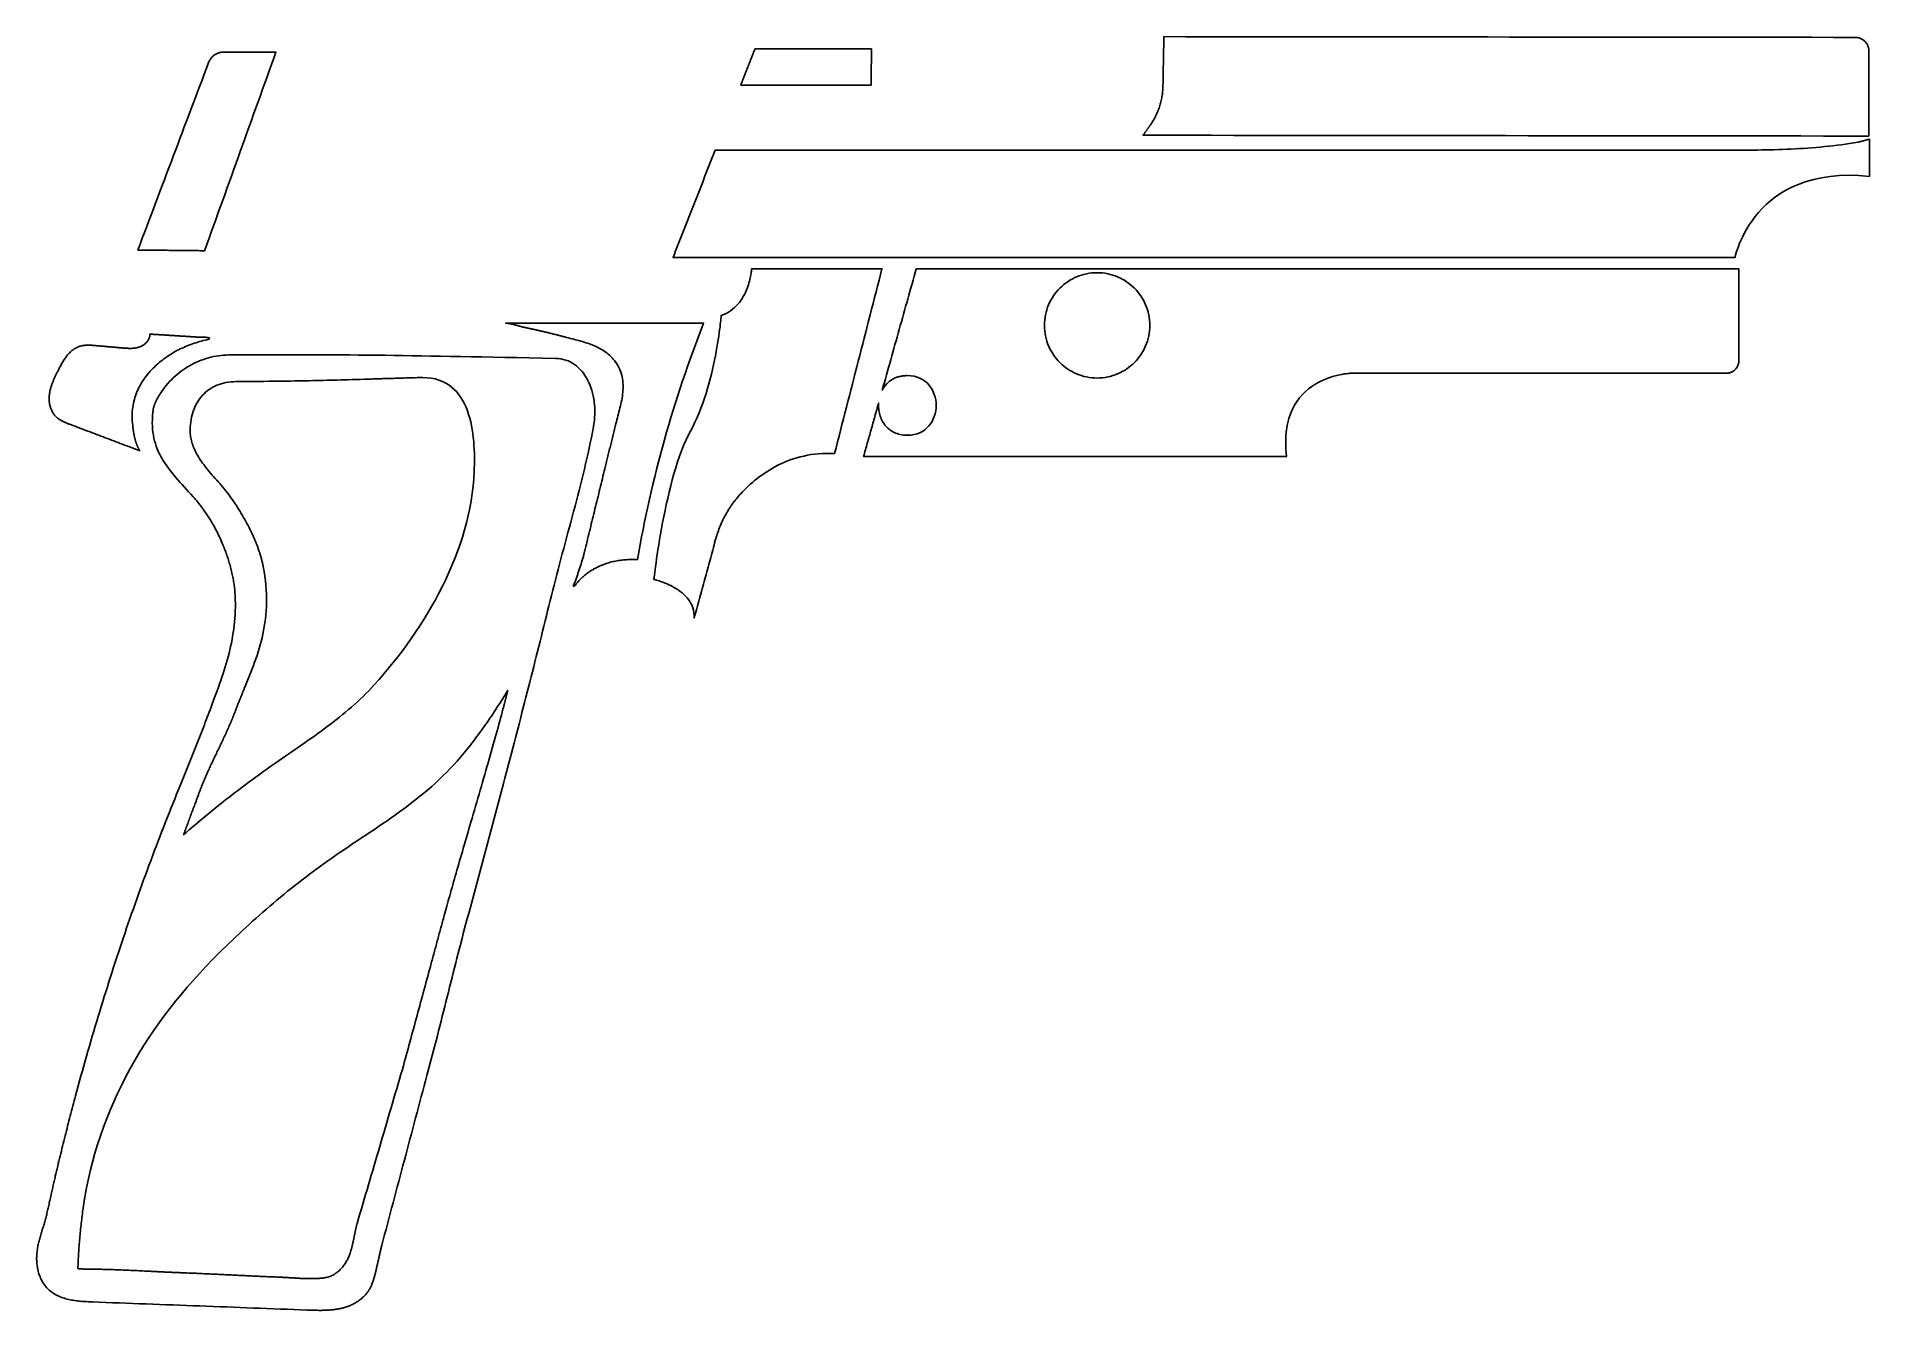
# Model space of a CAD drawing. Header units: metres. Extents: x 159 to 285, y -152 to -65.
import ezdxf

# ---------------------------------------------------------------- set-up
doc = ezdxf.new("R2010")
doc.units = ezdxf.units.M

msp = doc.modelspace()

# ---------------------------------------------------------------- linework, layer by layer
for points in [[(284.48, -71.748396), (282.932632, -71.746618), (281.385518, -71.74484), (279.83815, -71.743062), (278.291036, -71.741284), (276.743668, -71.739506), (275.196554, -71.737728), (273.649186, -71.73595), (272.102072, -71.734172), (270.554704, -71.732394), (269.00759, -71.730616), (267.460222, -71.728838), (265.913108, -71.72706), (264.36574, -71.725282), (262.818372, -71.723504), (261.271258, -71.721726), (259.724144, -71.719948), (258.17703, -71.71817), (256.629916, -71.716392), (255.082802, -71.714614), (253.535688, -71.712836), (251.988574, -71.711058), (250.44146, -71.70928), (248.894346, -71.707502), (247.347232, -71.705724), (245.799864, -71.703946), (244.25275, -71.702168), (242.705636, -71.70039), (241.158522, -71.698612), (239.611408, -71.696834), (238.064294, -71.695056), (236.51718, -71.693278), (234.970066, -71.6915), (234.984798, -71.670926), (234.99953, -71.650352), (235.014262, -71.629778), (235.028994, -71.609204), (235.043726, -71.58863), (235.058458, -71.568056), (235.07319, -71.547482), (235.087922, -71.526908), (235.102654, -71.506334), (235.117386, -71.48576), (235.132118, -71.465186), (235.14685, -71.444612), (235.161582, -71.424038), (235.176314, -71.403464), (235.191046, -71.38289), (235.205778, -71.362316), (235.22051, -71.341742), (235.235242, -71.321168), (235.249974, -71.300594), (235.264706, -71.28002), (235.279438, -71.259446), (235.29417, -71.238872), (235.308902, -71.218298), (235.323634, -71.197724), (235.338366, -71.17715), (235.353098, -71.156576), (235.36783, -71.136002), (235.382562, -71.115428), (235.397294, -71.094854), (235.412026, -71.07428), (235.426758, -71.053706), (235.44149, -71.033132), (235.493306, -70.95871), (235.543598, -70.883526), (235.592366, -70.80758), (235.63961, -70.730872), (235.68533, -70.653148), (235.729526, -70.574662), (235.772198, -70.495414), (235.813346, -70.415658), (235.85297, -70.33514), (235.89107, -70.25386), (235.927646, -70.172072), (235.962698, -70.089522), (235.996226, -70.006464), (236.02823, -69.922644), (236.05871, -69.838316), (236.087412, -69.75348), (236.11459, -69.668136), (236.140244, -69.582284), (236.164374, -69.495924), (236.186726, -69.409056), (236.207554, -69.321934), (236.226858, -69.234304), (236.244384, -69.146166), (236.260386, -69.057774), (236.27461, -68.969128), (236.28731, -68.879974), (236.298232, -68.790566), (236.307376, -68.700904), (236.314996, -68.610988), (236.320838, -68.520818), (236.325156, -68.430394), (236.327696, -68.33997), (236.329728, -68.23456), (236.33176, -68.12915), (236.333792, -68.02374), (236.335824, -67.91833), (236.337856, -67.81292), (236.339888, -67.70751), (236.34192, -67.6021), (236.343952, -67.49669), (236.345984, -67.39128), (236.348016, -67.28587), (236.350048, -67.18046), (236.35208, -67.07505), (236.354112, -66.96964), (236.356144, -66.86423), (236.358176, -66.75882), (236.360208, -66.65341), (236.36224, -66.548), (236.364272, -66.44259), (236.366304, -66.33718), (236.368336, -66.23177), (236.370368, -66.12636), (236.3724, -66.02095), (236.374432, -65.91554), (236.376464, -65.81013), (236.378496, -65.70472), (236.380528, -65.59931), (236.38256, -65.4939), (236.384592, -65.38849), (236.386624, -65.28308), (236.388656, -65.17767), (236.390688, -65.07226), (236.39272, -64.96685), (237.866174, -64.968374), (239.339628, -64.969898), (240.813082, -64.971422), (242.286536, -64.972946), (243.75999, -64.97447), (245.233444, -64.975994), (246.706898, -64.977518), (248.180352, -64.979042), (249.653806, -64.980566), (251.12726, -64.98209), (252.600714, -64.983614), (254.074168, -64.985138), (255.547622, -64.986662), (257.021076, -64.988186), (258.49453, -64.98971), (259.967984, -64.991234), (261.441438, -64.992758), (262.914892, -64.994282), (264.388346, -64.995806), (265.8618, -64.99733), (267.335254, -64.998854), (268.808708, -65.000378), (270.282162, -65.001902), (271.755616, -65.003426), (273.22907, -65.00495), (274.702524, -65.006474), (276.175978, -65.007998), (277.649432, -65.009522), (279.122886, -65.011046), (280.59634, -65.01257), (282.069794, -65.014094), (283.543248, -65.015618), (283.592778, -65.01638), (283.6418, -65.019682), (283.69006, -65.025524), (283.737558, -65.033652), (283.78404, -65.04432), (283.82976, -65.057274), (283.874464, -65.07226), (283.918152, -65.089532), (283.96057, -65.108836), (284.001718, -65.130172), (284.04185, -65.15354), (284.080458, -65.178686), (284.117796, -65.205864), (284.15361, -65.23482), (284.188154, -65.2653), (284.221174, -65.297558), (284.252416, -65.33134), (284.282134, -65.366646), (284.310074, -65.403476), (284.335982, -65.441576), (284.360112, -65.480946), (284.382464, -65.521586), (284.402784, -65.563496), (284.420818, -65.606422), (284.43682, -65.650364), (284.450536, -65.695322), (284.46222, -65.741296), (284.471364, -65.788032), (284.478222, -65.83553), (284.48254, -65.88379), (284.484572, -65.932812), (284.48381, -65.982342), (284.48381, -66.162428), (284.48381, -66.342514), (284.48381, -66.5226), (284.48381, -66.702686), (284.48381, -66.882772), (284.48381, -67.062858), (284.48381, -67.242944), (284.48381, -67.42303), (284.48381, -67.603116), (284.48381, -67.783202), (284.48381, -67.963288), (284.48381, -68.143374), (284.48381, -68.32346), (284.48381, -68.503546), (284.48381, -68.683632), (284.48381, -68.863718), (284.48381, -69.043804), (284.48381, -69.22389), (284.48381, -69.403976), (284.48381, -69.584062), (284.48381, -69.764148), (284.48381, -69.944234), (284.48381, -70.12432), (284.48381, -70.304406), (284.48381, -70.484492), (284.48381, -70.664578), (284.48381, -70.844664), (284.48381, -71.02475), (284.48381, -71.204836), (284.48381, -71.384922), (284.48381, -71.565008), (284.48381, -71.745094)], [(172.25137, -66.01968), (172.362876, -66.01968), (172.474382, -66.01968), (172.585888, -66.01968), (172.697394, -66.01968), (172.8089, -66.01968), (172.920406, -66.01968), (173.031912, -66.01968), (173.143418, -66.01968), (173.254924, -66.01968), (173.36643, -66.01968), (173.477936, -66.01968), (173.589442, -66.01968), (173.700948, -66.01968), (173.812454, -66.01968), (173.92396, -66.01968), (174.035466, -66.01968), (174.146972, -66.01968), (174.258478, -66.01968), (174.369984, -66.01968), (174.48149, -66.01968), (174.592996, -66.01968), (174.704502, -66.01968), (174.816008, -66.01968), (174.927514, -66.01968), (175.03902, -66.01968), (175.150526, -66.01968), (175.262032, -66.01968), (175.373538, -66.01968), (175.485044, -66.01968), (175.59655, -66.01968), (175.708056, -66.01968), (175.819562, -66.01968), (175.667416, -66.443098), (175.51527, -66.866516), (175.363124, -67.289934), (175.210978, -67.713352), (175.058832, -68.13677), (174.906686, -68.560188), (174.75454, -68.983606), (174.602394, -69.407024), (174.450248, -69.830442), (174.298102, -70.25386), (174.145956, -70.677278), (173.99381, -71.100696), (173.841664, -71.524114), (173.689518, -71.947532), (173.537372, -72.37095), (173.385226, -72.794368), (173.23308, -73.217786), (173.080934, -73.641204), (172.928788, -74.064622), (172.776642, -74.48804), (172.624496, -74.911458), (172.47235, -75.334876), (172.320204, -75.758294), (172.168058, -76.181712), (172.015912, -76.60513), (171.863766, -77.028548), (171.71162, -77.451966), (171.559474, -77.875384), (171.407328, -78.298802), (171.255182, -78.72222), (171.103036, -79.145638), (170.95089, -79.569056), (170.80865, -79.567532), (170.66641, -79.566008), (170.52417, -79.564484), (170.38193, -79.56296), (170.23969, -79.561436), (170.09745, -79.559912), (169.95521, -79.558388), (169.81297, -79.556864), (169.67073, -79.55534), (169.52849, -79.553816), (169.38625, -79.552292), (169.24401, -79.550768), (169.10177, -79.549244), (168.95953, -79.54772), (168.81729, -79.546196), (168.67505, -79.544672), (168.53281, -79.543148), (168.39057, -79.541624), (168.24833, -79.5401), (168.10609, -79.538576), (167.96385, -79.537052), (167.82161, -79.535528), (167.67937, -79.534004), (167.53713, -79.53248), (167.39489, -79.530956), (167.25265, -79.529432), (167.11041, -79.527908), (166.96817, -79.526384), (166.82593, -79.52486), (166.68369, -79.523336), (166.54145, -79.521812), (166.39921, -79.520288), (166.550086, -79.120492), (166.700962, -78.720696), (166.851838, -78.3209), (167.002714, -77.921104), (167.15359, -77.521308), (167.304466, -77.121512), (167.455342, -76.721716), (167.606218, -76.32192), (167.757094, -75.922124), (167.90797, -75.522328), (168.058846, -75.122532), (168.209722, -74.722736), (168.360598, -74.32294), (168.511474, -73.923144), (168.66235, -73.523348), (168.813226, -73.123552), (168.964102, -72.723756), (169.114978, -72.32396), (169.265854, -71.924164), (169.41673, -71.524368), (169.567606, -71.124572), (169.718482, -70.724776), (169.869358, -70.32498), (170.020234, -69.925184), (170.17111, -69.525388), (170.321986, -69.125592), (170.472862, -68.725796), (170.623738, -68.326), (170.774614, -67.926204), (170.92549, -67.526408), (171.076366, -67.126612), (171.227242, -66.726816), (171.24299, -66.687446), (171.260262, -66.648838), (171.278804, -66.611246), (171.298616, -66.574416), (171.319698, -66.538602), (171.34205, -66.503804), (171.365672, -66.470022), (171.390564, -66.437256), (171.416472, -66.405506), (171.44365, -66.374772), (171.471844, -66.345054), (171.501054, -66.316606), (171.53128, -66.289174), (171.562522, -66.263012), (171.59478, -66.23812), (171.6278, -66.214244), (171.661836, -66.191638), (171.696634, -66.170302), (171.732194, -66.150236), (171.768516, -66.131694), (171.8056, -66.114422), (171.843192, -66.09842), (171.881546, -66.083942), (171.920408, -66.070734), (171.959778, -66.05905), (171.99991, -66.04889), (172.04055, -66.040254), (172.081444, -66.033142), (172.122846, -66.027554), (172.164756, -66.02349), (172.20692, -66.02095), (172.249338, -66.020188)], [(216.425018, -68.272406), (216.425526, -68.19519), (216.426034, -68.117974), (216.426542, -68.040758), (216.42705, -67.963542), (216.427558, -67.886326), (216.428066, -67.80911), (216.428574, -67.731894), (216.429082, -67.654678), (216.42959, -67.577462), (216.430098, -67.500246), (216.430606, -67.42303), (216.431114, -67.345814), (216.431622, -67.268598), (216.43213, -67.191382), (216.432638, -67.114166), (216.433146, -67.03695), (216.433654, -66.959734), (216.434162, -66.882518), (216.43467, -66.805302), (216.435178, -66.728086), (216.435686, -66.65087), (216.436194, -66.573654), (216.436702, -66.496438), (216.43721, -66.419222), (216.437718, -66.342006), (216.438226, -66.26479), (216.438734, -66.187574), (216.439242, -66.110358), (216.43975, -66.033142), (216.440258, -65.955926), (216.440766, -65.87871), (216.441274, -65.801494), (216.192862, -65.801494), (215.94445, -65.801494), (215.696038, -65.801494), (215.447626, -65.801494), (215.199214, -65.801494), (214.950802, -65.801494), (214.70239, -65.801494), (214.453978, -65.801494), (214.205566, -65.801494), (213.957154, -65.801494), (213.708742, -65.801494), (213.46033, -65.801494), (213.211918, -65.801494), (212.963506, -65.801494), (212.715094, -65.801494), (212.466682, -65.801494), (212.21827, -65.801494), (211.969858, -65.801494), (211.721446, -65.801494), (211.473034, -65.801494), (211.224622, -65.801494), (210.97621, -65.801494), (210.727798, -65.801494), (210.479386, -65.801494), (210.230974, -65.801494), (209.982562, -65.801494), (209.73415, -65.801494), (209.485738, -65.801494), (209.237326, -65.801494), (208.988914, -65.801494), (208.740502, -65.801494), (208.49209, -65.801494), (208.461864, -65.87871), (208.431638, -65.955926), (208.401412, -66.033142), (208.371186, -66.110358), (208.34096, -66.187574), (208.310734, -66.26479), (208.280508, -66.342006), (208.250282, -66.419222), (208.220056, -66.496438), (208.18983, -66.573654), (208.159604, -66.65087), (208.129378, -66.728086), (208.099152, -66.805302), (208.068926, -66.882518), (208.0387, -66.959734), (208.008474, -67.03695), (207.978248, -67.114166), (207.948022, -67.191382), (207.917796, -67.268598), (207.88757, -67.345814), (207.857344, -67.42303), (207.827118, -67.500246), (207.796892, -67.577462), (207.766666, -67.654678), (207.73644, -67.731894), (207.706214, -67.80911), (207.675988, -67.886326), (207.645762, -67.963542), (207.615536, -68.040758), (207.58531, -68.117974), (207.555084, -68.19519), (207.524858, -68.272406), (207.802988, -68.272406), (208.081118, -68.272406), (208.359248, -68.272406), (208.637378, -68.272406), (208.915508, -68.272406), (209.193638, -68.272406), (209.471768, -68.272406), (209.749898, -68.272406), (210.028028, -68.272406), (210.306158, -68.272406), (210.584288, -68.272406), (210.862418, -68.272406), (211.140548, -68.272406), (211.418678, -68.272406), (211.696808, -68.272406), (211.974938, -68.272406), (212.253068, -68.272406), (212.531198, -68.272406), (212.809328, -68.272406), (213.087458, -68.272406), (213.365588, -68.272406), (213.643718, -68.272406), (213.921848, -68.272406), (214.199978, -68.272406), (214.478108, -68.272406), (214.756238, -68.272406), (215.034368, -68.272406), (215.312498, -68.272406), (215.590628, -68.272406), (215.868758, -68.272406), (216.146888, -68.272406), (216.425018, -68.272406)], [(274.611338, -72.702928), (272.460466, -72.702928), (270.309594, -72.702928), (268.158722, -72.702928), (266.00785, -72.702928), (263.856978, -72.702928), (261.706106, -72.702928), (259.555234, -72.702928), (257.404362, -72.702928), (255.25349, -72.702928), (253.102618, -72.702928), (250.951746, -72.702928), (248.800874, -72.702928), (246.650002, -72.702928), (244.49913, -72.702928), (242.348258, -72.702928), (240.197386, -72.702928), (238.046514, -72.702928), (235.895642, -72.702928), (233.74477, -72.702928), (231.593898, -72.702928), (229.443026, -72.702928), (227.292154, -72.702928), (225.141282, -72.702928), (222.99041, -72.702928), (220.839538, -72.702928), (218.688666, -72.702928), (216.537794, -72.702928), (214.386922, -72.702928), (212.23605, -72.702928), (210.085178, -72.702928), (207.934306, -72.702928), (205.783434, -72.702928), (205.693518, -72.93229), (205.603602, -73.161652), (205.513686, -73.391014), (205.42377, -73.620376), (205.333854, -73.849738), (205.243938, -74.0791), (205.154022, -74.308462), (205.064106, -74.537824), (204.97419, -74.767186), (204.884274, -74.996548), (204.794358, -75.22591), (204.704442, -75.455272), (204.614526, -75.684634), (204.52461, -75.913996), (204.434694, -76.143358), (204.344778, -76.37272), (204.254862, -76.602082), (204.164946, -76.831444), (204.07503, -77.060806), (203.985114, -77.290168), (203.895198, -77.51953), (203.805282, -77.748892), (203.715366, -77.978254), (203.62545, -78.207616), (203.535534, -78.436978), (203.445618, -78.66634), (203.355702, -78.895702), (203.265786, -79.125064), (203.17587, -79.354426), (203.085954, -79.583788), (202.996038, -79.81315), (202.906122, -80.042512), (205.170024, -80.042512), (207.433926, -80.042512), (209.697828, -80.042512), (211.96173, -80.042512), (214.225632, -80.042512), (216.489534, -80.042512), (218.753436, -80.042512), (221.017338, -80.042512), (223.28124, -80.042512), (225.545142, -80.042512), (227.809044, -80.042512), (230.072946, -80.042512), (232.336848, -80.042512), (234.60075, -80.042512), (236.864652, -80.042512), (239.128554, -80.042512), (241.392456, -80.042512), (243.656358, -80.042512), (245.92026, -80.042512), (248.184162, -80.042512), (250.448064, -80.042512), (252.711966, -80.042512), (254.975868, -80.042512), (257.23977, -80.042512), (259.503672, -80.042512), (261.767574, -80.042512), (264.031476, -80.042512), (266.295378, -80.042512), (268.55928, -80.042512), (270.823182, -80.042512), (273.087084, -80.042512), (275.350986, -80.042512), (275.354796, -80.024224), (275.366734, -79.971138), (275.387816, -79.885794), (275.419058, -79.770732), (275.461476, -79.628238), (275.516086, -79.460852), (275.583904, -79.271114), (275.665946, -79.061564), (275.762974, -78.834488), (275.876258, -78.592426), (276.006814, -78.337918), (276.155658, -78.07325), (276.323806, -77.801216), (276.51202, -77.524102), (276.72157, -77.244448), (276.953472, -76.96454), (277.208742, -76.687172), (277.488142, -76.41463), (277.792942, -76.149454), (278.123904, -75.89393), (278.482298, -75.650852), (278.86914, -75.422506), (279.285192, -75.211432), (279.731724, -75.019916), (280.209498, -74.850752), (280.719784, -74.706226), (281.263344, -74.588878), (281.841194, -74.500994), (282.454604, -74.445368), (283.104336, -74.424286), (283.791406, -74.440288), (284.517084, -74.495914), (284.517084, -74.416666), (284.517084, -74.337418), (284.517084, -74.25817), (284.517084, -74.178922), (284.517084, -74.099674), (284.517084, -74.020426), (284.517084, -73.941178), (284.517084, -73.86193), (284.517084, -73.782682), (284.517084, -73.703434), (284.517084, -73.624186), (284.517084, -73.544938), (284.517084, -73.46569), (284.517084, -73.386442), (284.517084, -73.307194), (284.517084, -73.227946), (284.517084, -73.148698), (284.517084, -73.06945), (284.517084, -72.990202), (284.517084, -72.910954), (284.517084, -72.831706), (284.517084, -72.752458), (284.517084, -72.67321), (284.517084, -72.593962), (284.517084, -72.514714), (284.517084, -72.435466), (284.517084, -72.356218), (284.517084, -72.27697), (284.517084, -72.197722), (284.517084, -72.118474), (284.517084, -72.039226), (284.517084, -71.959978), (284.492954, -71.966582), (284.468824, -71.973186), (284.444694, -71.97979), (284.420564, -71.986394), (284.396434, -71.992998), (284.372304, -71.999602), (284.348174, -72.006206), (284.324044, -72.01281), (284.299914, -72.019414), (284.275784, -72.026018), (284.251654, -72.032622), (284.227524, -72.039226), (284.203394, -72.04583), (284.179264, -72.052434), (284.155134, -72.059038), (284.131004, -72.065642), (284.106874, -72.072246), (284.082744, -72.07885), (284.058614, -72.085454), (284.034484, -72.092058), (284.010354, -72.098662), (283.986224, -72.105266), (283.962094, -72.11187), (283.937964, -72.118474), (283.913834, -72.125078), (283.889704, -72.131682), (283.865574, -72.138286), (283.841444, -72.14489), (283.817314, -72.151494), (283.793184, -72.158098), (283.769054, -72.164702), (283.744924, -72.171306), (283.459682, -72.21728), (283.17444, -72.260714), (282.888944, -72.301608), (282.603448, -72.339962), (282.317698, -72.37603), (282.031948, -72.409812), (281.746198, -72.441308), (281.460194, -72.470772), (281.17419, -72.498204), (280.888186, -72.523604), (280.602182, -72.546972), (280.316178, -72.568562), (280.030174, -72.58812), (279.74417, -72.6059), (279.458166, -72.622156), (279.172162, -72.636634), (278.886158, -72.649588), (278.600154, -72.661018), (278.31415, -72.671178), (278.028146, -72.679814), (277.742396, -72.68718), (277.456646, -72.693276), (277.170896, -72.698356), (276.8854, -72.70242), (276.600158, -72.705468), (276.314916, -72.7075), (276.029928, -72.708516), (275.74494, -72.70877), (275.460206, -72.708262), (275.175726, -72.706992), (274.8915, -72.705214), (274.607528, -72.702928)], [(213.926928, -93.404182), (214.02802, -93.010228), (214.129112, -92.616274), (214.230204, -92.22232), (214.331296, -91.828366), (214.432388, -91.434412), (214.53348, -91.040458), (214.634572, -90.646504), (214.735664, -90.25255), (214.836756, -89.858596), (214.937848, -89.464642), (215.03894, -89.070688), (215.140032, -88.676734), (215.241124, -88.28278), (215.342216, -87.888826), (215.443308, -87.494872), (215.5444, -87.100918), (215.645492, -86.706964), (215.746584, -86.31301), (215.847676, -85.919056), (215.948768, -85.525102), (216.04986, -85.131148), (216.150952, -84.737194), (216.252044, -84.34324), (216.353136, -83.949286), (216.454228, -83.555332), (216.55532, -83.161378), (216.656412, -82.767424), (216.757504, -82.37347), (216.858596, -81.979516), (216.959688, -81.585562), (217.06078, -81.191608), (217.161872, -80.797654), (216.883996, -80.797654), (216.60612, -80.797654), (216.328244, -80.797654), (216.050368, -80.797654), (215.772492, -80.797654), (215.494616, -80.797654), (215.21674, -80.797654), (214.938864, -80.797654), (214.660988, -80.797654), (214.383112, -80.797654), (214.105236, -80.797654), (213.82736, -80.797654), (213.549484, -80.797654), (213.271608, -80.797654), (212.993732, -80.797654), (212.715856, -80.797654), (212.43798, -80.797654), (212.160104, -80.797654), (211.882228, -80.797654), (211.604352, -80.797654), (211.326476, -80.797654), (211.0486, -80.797654), (210.770724, -80.797654), (210.492848, -80.797654), (210.214972, -80.797654), (209.937096, -80.797654), (209.65922, -80.797654), (209.381344, -80.797654), (209.103468, -80.797654), (208.825592, -80.797654), (208.547716, -80.797654), (208.26984, -80.797654), (208.269332, -80.80502), (208.267808, -80.826356), (208.26476, -80.861154), (208.259934, -80.908398), (208.253076, -80.967326), (208.243932, -81.036922), (208.231994, -81.116678), (208.217008, -81.205578), (208.198974, -81.30286), (208.177384, -81.407762), (208.15173, -81.519268), (208.122012, -81.63687), (208.087976, -81.759552), (208.049114, -81.886552), (208.005172, -82.017108), (207.955896, -82.150458), (207.901032, -82.285586), (207.840072, -82.42173), (207.773016, -82.558128), (207.699356, -82.694018), (207.618838, -82.828638), (207.531208, -82.960972), (207.435958, -83.090258), (207.333088, -83.215734), (207.22209, -83.336638), (207.10271, -83.452208), (206.974694, -83.561428), (206.837788, -83.663536), (206.691484, -83.75777), (206.535782, -83.843368), (206.370174, -83.919314), (206.194406, -83.9851), (206.19339, -83.998816), (206.190088, -84.038948), (206.184246, -84.10448), (206.175864, -84.194142), (206.164688, -84.306918), (206.150464, -84.441538), (206.132938, -84.596732), (206.11211, -84.771738), (206.087472, -84.965032), (206.059278, -85.175852), (206.02702, -85.402674), (205.990444, -85.644482), (205.94955, -85.90026), (205.904084, -86.168738), (205.854046, -86.4489), (205.798928, -86.739476), (205.73873, -87.03945), (205.673198, -87.347552), (205.602078, -87.662766), (205.52537, -87.983822), (205.442566, -88.309704), (205.35392, -88.639142), (205.258924, -88.97112), (205.157324, -89.304368), (205.04912, -89.637616), (204.934058, -89.970102), (204.811884, -90.300302), (204.682598, -90.627454), (204.545946, -90.950034), (204.401674, -91.267026), (204.249528, -91.577414), (204.089254, -91.879928), (203.929996, -92.185236), (203.776326, -92.511118), (203.628244, -92.855542), (203.48575, -93.216476), (203.348844, -93.591888), (203.217526, -93.98), (203.091542, -94.378526), (202.971146, -94.785688), (202.856084, -95.199454), (202.746356, -95.618046), (202.641962, -96.039178), (202.542902, -96.461072), (202.448922, -96.881696), (202.360276, -97.299018), (202.27671, -97.711006), (202.198224, -98.115882), (202.124818, -98.511614), (202.056492, -98.89617), (201.992992, -99.267518), (201.934572, -99.623626), (201.880978, -99.962716), (201.83221, -100.282756), (201.788268, -100.581714), (201.749152, -100.857558), (201.714862, -101.108256), (201.685144, -101.33203), (201.660252, -101.526848), (201.639932, -101.690678), (201.624184, -101.821488), (201.613008, -101.9175), (201.606404, -101.976428), (201.604118, -101.996494), (201.612246, -101.998272), (201.635868, -102.00386), (201.673968, -102.013258), (201.72553, -102.02672), (201.789538, -102.0445), (201.864976, -102.066598), (201.950574, -102.093014), (202.04557, -102.124002), (202.148694, -102.159816), (202.25893, -102.200456), (202.375262, -102.246176), (202.496674, -102.29723), (202.621896, -102.353618), (202.750166, -102.41534), (202.880214, -102.48265), (203.011024, -102.555802), (203.14158, -102.634796), (203.270866, -102.719886), (203.397866, -102.811072), (203.52131, -102.908608), (203.640436, -103.012748), (203.753974, -103.123492), (203.860908, -103.241094), (203.960222, -103.365554), (204.0509, -103.497126), (204.131672, -103.63581), (204.201776, -103.78186), (204.259942, -103.93553), (204.305154, -104.09682), (204.336396, -104.265984), (204.352652, -104.443022), (204.352906, -104.628188), (204.397864, -104.46258), (204.442822, -104.296972), (204.48778, -104.131364), (204.532738, -103.965756), (204.577696, -103.800148), (204.622654, -103.63454), (204.667612, -103.468932), (204.71257, -103.303324), (204.757528, -103.137716), (204.802486, -102.972108), (204.847444, -102.8065), (204.892402, -102.640892), (204.93736, -102.475284), (204.982318, -102.309676), (205.027276, -102.144068), (205.072234, -101.97846), (205.117192, -101.812852), (205.16215, -101.647244), (205.207108, -101.481636), (205.252066, -101.316028), (205.297024, -101.15042), (205.341982, -100.984812), (205.38694, -100.819204), (205.431898, -100.653596), (205.476856, -100.487988), (205.521814, -100.32238), (205.566772, -100.156772), (205.61173, -99.991164), (205.656688, -99.825556), (205.701646, -99.659948), (205.746604, -99.49434), (205.791562, -99.328732), (205.822296, -99.217988), (205.854554, -99.107752), (205.888336, -98.998024), (205.923642, -98.888804), (205.960472, -98.780092), (205.998826, -98.672142), (206.038704, -98.5647), (206.080106, -98.45802), (206.123032, -98.351848), (206.167482, -98.246438), (206.213456, -98.141536), (206.260954, -98.037396), (206.309976, -97.934018), (206.360522, -97.831402), (206.412592, -97.729548), (206.466186, -97.62871), (206.521304, -97.528634), (206.577946, -97.42932), (206.635858, -97.331022), (206.695294, -97.233486), (206.756254, -97.136966), (206.818738, -97.041462), (206.882746, -96.94672), (206.948278, -96.852994), (207.015334, -96.760284), (207.083914, -96.66859), (207.154018, -96.578166), (207.225392, -96.488758), (207.29829, -96.400366), (207.372712, -96.313244), (207.448658, -96.227138), (207.526128, -96.142302), (207.646016, -96.015302), (207.770984, -95.88754), (207.901032, -95.75927), (208.03616, -95.631), (208.176368, -95.502984), (208.321656, -95.375476), (208.472024, -95.24873), (208.627472, -95.123508), (208.788254, -94.99981), (208.954116, -94.878144), (209.125058, -94.758764), (209.301334, -94.641924), (209.48269, -94.528132), (209.66938, -94.417642), (209.86115, -94.310962), (210.058254, -94.208346), (210.260438, -94.110048), (210.467956, -94.016576), (210.680808, -93.928184), (210.898994, -93.845126), (211.12226, -93.76791), (211.35086, -93.69679), (211.584794, -93.632274), (211.824062, -93.574616), (212.068664, -93.52407), (212.3186, -93.481144), (212.57387, -93.446092), (212.834474, -93.419168), (213.100412, -93.40088), (213.371938, -93.391482), (213.648798, -93.391228), (213.930992, -93.400626)], [(219.50172, -80.79613), (219.429076, -81.054956), (219.356432, -81.313782), (219.283788, -81.572608), (219.211144, -81.831434), (219.1385, -82.09026), (219.065856, -82.349086), (218.993212, -82.607912), (218.920568, -82.866738), (218.847924, -83.125564), (218.77528, -83.38439), (218.702636, -83.643216), (218.629992, -83.902042), (218.557348, -84.160868), (218.484704, -84.419694), (218.41206, -84.67852), (218.339416, -84.937346), (218.266772, -85.196172), (218.194128, -85.454998), (218.121484, -85.713824), (218.04884, -85.97265), (217.976196, -86.231476), (217.903552, -86.490302), (217.830908, -86.749128), (217.758264, -87.007954), (217.68562, -87.26678), (217.612976, -87.525606), (217.540332, -87.784432), (217.467688, -88.043258), (217.395044, -88.302084), (217.3224, -88.56091), (217.249756, -88.819736), (217.177112, -89.078562), (217.206068, -89.02573), (217.236802, -88.97366), (217.26906, -88.922606), (217.302842, -88.872568), (217.338148, -88.823546), (217.374978, -88.775794), (217.413332, -88.729058), (217.453464, -88.683592), (217.49512, -88.639396), (217.5383, -88.59647), (217.583004, -88.555068), (217.629486, -88.514936), (217.677492, -88.476328), (217.727022, -88.439244), (217.778076, -88.403684), (217.830654, -88.369902), (217.88501, -88.337644), (217.94089, -88.307164), (217.998294, -88.278462), (218.057222, -88.251538), (218.117674, -88.226392), (218.179904, -88.203278), (218.243658, -88.182196), (218.308936, -88.163146), (218.375738, -88.146128), (218.444318, -88.131142), (218.514422, -88.118442), (218.58605, -88.107774), (218.659202, -88.099392), (218.734132, -88.093296), (218.810586, -88.08974), (218.888564, -88.08847), (219.126816, -88.100154), (219.349574, -88.13419), (219.557092, -88.189054), (219.749116, -88.263222), (219.9259, -88.355424), (220.08719, -88.463882), (220.232986, -88.587326), (220.363542, -88.724232), (220.478604, -88.873076), (220.578426, -89.032334), (220.662754, -89.200482), (220.731842, -89.375996), (220.785436, -89.557606), (220.82379, -89.743788), (220.84665, -89.932764), (220.85427, -90.123264), (220.846396, -90.313764), (220.823282, -90.50274), (220.784674, -90.688922), (220.730826, -90.870532), (220.661738, -91.046046), (220.577156, -91.214194), (220.477334, -91.373452), (220.362018, -91.522296), (220.231462, -91.659202), (220.085666, -91.782646), (219.924376, -91.891104), (219.747846, -91.983306), (219.556076, -92.057474), (219.348812, -92.112338), (219.126308, -92.146374), (218.88831, -92.158058), (218.760802, -92.154756), (218.637612, -92.145104), (218.51874, -92.129356), (218.404186, -92.107512), (218.29395, -92.079826), (218.187778, -92.046806), (218.085924, -92.008452), (217.988388, -91.965018), (217.89517, -91.916504), (217.80627, -91.863418), (217.721688, -91.806014), (217.64117, -91.744292), (217.56497, -91.678506), (217.493088, -91.60891), (217.425524, -91.535758), (217.362278, -91.459304), (217.303096, -91.379802), (217.248232, -91.297252), (217.197686, -91.212162), (217.151458, -91.124532), (217.109548, -91.034616), (217.071956, -90.942668), (217.038428, -90.848942), (217.009218, -90.753438), (216.984326, -90.656664), (216.963752, -90.55862), (216.947242, -90.459814), (216.93505, -90.360246), (216.927176, -90.26017), (216.92362, -90.15984), (216.924382, -90.059256), (216.929208, -89.958926), (216.897204, -90.072718), (216.8652, -90.18651), (216.833196, -90.300302), (216.801192, -90.414094), (216.769188, -90.527886), (216.737184, -90.641678), (216.70518, -90.75547), (216.673176, -90.869262), (216.641172, -90.983054), (216.609168, -91.096846), (216.577164, -91.210638), (216.54516, -91.32443), (216.513156, -91.438222), (216.481152, -91.552014), (216.449148, -91.665806), (216.417144, -91.779598), (216.38514, -91.89339), (216.353136, -92.007182), (216.321132, -92.120974), (216.289128, -92.234766), (216.257124, -92.348558), (216.22512, -92.46235), (216.193116, -92.576142), (216.161112, -92.689934), (216.129108, -92.803726), (216.097104, -92.917518), (216.0651, -93.03131), (216.033096, -93.145102), (216.001092, -93.258894), (215.969088, -93.372686), (215.937084, -93.486478), (215.90508, -93.60027), (216.807034, -93.60027), (217.708988, -93.60027), (218.610942, -93.60027), (219.512896, -93.60027), (220.41485, -93.60027), (221.316804, -93.60027), (222.218758, -93.60027), (223.120712, -93.60027), (224.022666, -93.60027), (224.92462, -93.60027), (225.826574, -93.60027), (226.728528, -93.60027), (227.630482, -93.60027), (228.532436, -93.60027), (229.43439, -93.60027), (230.336344, -93.60027), (231.238298, -93.60027), (232.140252, -93.60027), (233.042206, -93.60027), (233.94416, -93.60027), (234.846114, -93.60027), (235.748068, -93.60027), (236.650022, -93.60027), (237.551976, -93.60027), (238.45393, -93.60027), (239.355884, -93.60027), (240.257838, -93.60027), (241.159792, -93.60027), (242.061746, -93.60027), (242.9637, -93.60027), (243.865654, -93.60027), (244.767608, -93.60027), (244.718332, -93.097858), (244.70106, -92.625926), (244.71376, -92.183712), (244.7544, -91.769946), (244.820948, -91.383866), (244.911626, -91.02471), (245.024148, -90.691208), (245.156736, -90.382598), (245.307358, -90.097864), (245.473982, -89.83599), (245.654576, -89.59596), (245.847108, -89.377012), (246.049546, -89.17813), (246.260112, -88.998298), (246.476774, -88.8365), (246.6975, -88.691974), (246.920258, -88.56345), (247.143016, -88.450166), (247.363996, -88.351106), (247.580912, -88.265508), (247.791986, -88.192356), (247.995186, -88.13038), (248.18848, -88.079072), (248.369836, -88.037162), (248.537222, -88.003634), (248.68886, -87.977726), (248.822718, -87.958422), (248.93651, -87.944706), (249.028458, -87.935816), (249.096784, -87.930736), (249.139202, -87.92845), (249.15368, -87.927942), (249.95378, -87.927942), (250.75388, -87.927942), (251.55398, -87.927942), (252.35408, -87.927942), (253.15418, -87.927942), (253.95428, -87.927942), (254.75438, -87.927942), (255.55448, -87.927942), (256.35458, -87.927942), (257.15468, -87.927942), (257.95478, -87.927942), (258.75488, -87.927942), (259.55498, -87.927942), (260.35508, -87.927942), (261.15518, -87.927942), (261.95528, -87.927942), (262.75538, -87.927942), (263.55548, -87.927942), (264.35558, -87.927942), (265.15568, -87.927942), (265.95578, -87.927942), (266.75588, -87.927942), (267.55598, -87.927942), (268.35608, -87.927942), (269.15618, -87.927942), (269.95628, -87.927942), (270.75638, -87.927942), (271.55648, -87.927942), (272.35658, -87.927942), (273.15668, -87.927942), (273.95678, -87.927942), (274.75688, -87.927942), (274.800822, -87.926926), (274.844256, -87.923624), (274.887182, -87.91829), (274.929346, -87.91067), (274.970748, -87.901018), (275.011388, -87.889588), (275.051266, -87.876126), (275.090128, -87.860886), (275.127974, -87.843614), (275.164804, -87.824818), (275.200618, -87.804244), (275.235416, -87.781892), (275.268944, -87.758016), (275.301202, -87.732616), (275.33219, -87.705692), (275.361908, -87.677244), (275.390356, -87.647526), (275.41728, -87.616538), (275.44268, -87.58428), (275.466556, -87.550752), (275.488908, -87.515954), (275.509482, -87.48014), (275.528278, -87.44331), (275.54555, -87.405464), (275.56079, -87.366602), (275.574252, -87.326724), (275.585682, -87.286084), (275.595334, -87.244682), (275.602954, -87.202518), (275.608288, -87.159592), (275.61159, -87.116158), (275.612606, -87.071962), (275.612606, -86.875874), (275.612606, -86.679786), (275.612606, -86.483698), (275.612606, -86.28761), (275.612606, -86.091522), (275.612606, -85.895434), (275.612606, -85.699346), (275.612606, -85.503258), (275.612606, -85.30717), (275.612606, -85.111082), (275.612606, -84.914994), (275.612606, -84.718906), (275.612606, -84.522818), (275.612606, -84.32673), (275.612606, -84.130642), (275.612606, -83.934554), (275.612606, -83.738466), (275.612606, -83.542378), (275.612606, -83.34629), (275.612606, -83.150202), (275.612606, -82.954114), (275.612606, -82.758026), (275.612606, -82.561938), (275.612606, -82.36585), (275.612606, -82.169762), (275.612606, -81.973674), (275.612606, -81.777586), (275.612606, -81.581498), (275.612606, -81.38541), (275.612606, -81.189322), (275.612606, -80.993234), (275.612606, -80.797146), (273.85899, -80.797146), (272.105374, -80.797146), (270.352012, -80.797146), (268.598396, -80.797146), (266.84478, -80.797146), (265.091164, -80.797146), (263.337548, -80.797146), (261.584186, -80.797146), (259.83057, -80.797146), (258.076954, -80.797146), (256.323338, -80.797146), (254.569722, -80.797146), (252.816106, -80.797146), (251.06249, -80.797146), (249.308874, -80.797146), (247.555258, -80.797146), (245.801642, -80.797146), (244.048026, -80.797146), (242.29441, -80.797146), (240.540794, -80.797146), (238.787178, -80.797146), (237.033562, -80.797146), (235.279946, -80.797146), (233.52633, -80.797146), (231.772714, -80.797146), (230.019098, -80.797146), (228.265482, -80.797146), (226.511866, -80.797146), (224.75825, -80.797146), (223.004634, -80.797146), (221.251018, -80.797146), (219.497402, -80.797146)], [(235.429552, -84.66074), (235.42498, -84.845652), (235.41101, -85.028024), (235.38815, -85.207856), (235.356654, -85.384894), (235.316522, -85.55863), (235.268008, -85.729064), (235.21162, -85.895942), (235.147358, -86.05901), (235.075476, -86.218268), (234.996228, -86.373208), (234.909614, -86.523576), (234.816142, -86.669372), (234.716066, -86.810342), (234.609386, -86.945978), (234.496356, -87.07628), (234.377484, -87.200994), (234.25277, -87.319866), (234.122468, -87.432896), (233.986832, -87.539576), (233.845862, -87.639652), (233.700066, -87.733124), (233.549698, -87.819738), (233.394758, -87.898986), (233.2355, -87.970868), (233.072432, -88.03513), (232.905554, -88.091518), (232.73512, -88.140032), (232.561384, -88.180164), (232.384346, -88.21166), (232.204514, -88.23452), (232.022142, -88.24849), (231.83723, -88.253062), (231.652318, -88.24849), (231.469946, -88.23452), (231.290114, -88.21166), (231.113076, -88.180164), (230.93934, -88.140032), (230.768906, -88.091518), (230.602028, -88.03513), (230.43896, -87.970868), (230.279702, -87.898986), (230.124762, -87.819738), (229.974394, -87.733124), (229.828598, -87.639652), (229.687628, -87.539576), (229.551992, -87.432896), (229.42169, -87.319866), (229.296976, -87.200994), (229.178104, -87.07628), (229.065074, -86.945978), (228.958394, -86.810342), (228.858318, -86.669372), (228.764846, -86.523576), (228.678232, -86.373208), (228.598984, -86.218268), (228.527102, -86.05901), (228.46284, -85.895942), (228.406452, -85.729064), (228.357938, -85.55863), (228.317806, -85.384894), (228.28631, -85.207856), (228.26345, -85.028024), (228.24948, -84.845652), (228.244908, -84.66074), (228.24948, -84.475828), (228.26345, -84.293456), (228.28631, -84.113624), (228.317806, -83.936586), (228.357938, -83.76285), (228.406452, -83.592416), (228.46284, -83.425538), (228.527102, -83.26247), (228.598984, -83.103212), (228.678232, -82.948272), (228.764846, -82.797904), (228.858318, -82.652108), (228.958394, -82.511138), (229.065074, -82.375502), (229.178104, -82.2452), (229.296976, -82.120486), (229.42169, -82.001614), (229.551992, -81.888584), (229.687628, -81.781904), (229.828598, -81.681828), (229.974394, -81.588356), (230.124762, -81.501742), (230.279702, -81.422494), (230.43896, -81.350612), (230.602028, -81.28635), (230.768906, -81.229962), (230.93934, -81.181448), (231.113076, -81.141316), (231.290114, -81.10982), (231.469946, -81.08696), (231.652318, -81.07299), (231.83723, -81.068418), (232.022142, -81.07299), (232.204514, -81.08696), (232.384346, -81.10982), (232.561384, -81.141316), (232.73512, -81.181448), (232.905554, -81.229962), (233.072432, -81.28635), (233.2355, -81.350612), (233.394758, -81.422494), (233.549698, -81.501742), (233.700066, -81.588356), (233.845862, -81.681828), (233.986832, -81.781904), (234.122468, -81.888584), (234.25277, -82.001614), (234.377484, -82.120486), (234.496356, -82.2452), (234.609386, -82.375502), (234.716066, -82.511138), (234.816142, -82.652108), (234.909614, -82.797904), (234.996228, -82.948272), (235.075476, -83.103212), (235.147358, -83.26247), (235.21162, -83.425538), (235.268008, -83.592416), (235.316522, -83.76285), (235.356654, -83.936586), (235.38815, -84.113624), (235.41101, -84.293456), (235.42498, -84.475828), (235.429552, -84.66074)], [(198.989188, -87.155528), (199.072754, -87.281258), (199.147938, -87.407496), (199.21474, -87.534496), (199.273668, -87.662004), (199.32523, -87.79002), (199.369426, -87.918544), (199.406764, -88.047576), (199.437498, -88.177116), (199.461882, -88.30691), (199.48017, -88.437212), (199.49287, -88.568022), (199.500236, -88.699086), (199.502522, -88.830658), (199.500236, -88.962484), (199.493378, -89.094564), (199.482456, -89.226898), (199.467724, -89.359486), (199.44969, -89.492328), (199.428354, -89.625424), (199.404224, -89.758774), (199.377554, -89.892378), (199.348852, -90.025982), (199.318118, -90.15984), (199.28586, -90.293698), (199.252332, -90.42781), (199.217788, -90.561922), (199.182736, -90.696034), (199.14743, -90.830146), (199.112124, -90.964258), (199.077072, -91.09837), (199.042782, -91.232482), (199.009254, -91.366594), (198.985632, -91.462606), (198.96201, -91.558618), (198.938388, -91.65463), (198.914766, -91.750642), (198.891144, -91.846654), (198.867522, -91.942666), (198.8439, -92.038678), (198.820278, -92.13469), (198.796656, -92.230702), (198.773034, -92.326714), (198.749412, -92.422726), (198.72579, -92.518738), (198.702168, -92.61475), (198.678546, -92.710762), (198.654924, -92.806774), (198.631302, -92.902786), (198.60768, -92.998798), (198.584058, -93.09481), (198.560436, -93.190822), (198.536814, -93.286834), (198.513192, -93.382846), (198.48957, -93.478858), (198.465948, -93.57487), (198.442326, -93.670882), (198.418704, -93.766894), (198.395082, -93.862906), (198.37146, -93.958918), (198.347838, -94.05493), (198.324216, -94.150942), (198.300594, -94.246954), (198.276972, -94.342966), (198.25335, -94.438978), (198.21144, -94.610428), (198.16953, -94.781878), (198.12762, -94.953328), (198.08571, -95.124778), (198.0438, -95.296228), (198.00189, -95.467678), (197.95998, -95.639128), (197.91807, -95.810578), (197.87616, -95.982028), (197.83425, -96.153478), (197.79234, -96.324928), (197.75043, -96.496378), (197.70852, -96.667828), (197.66661, -96.839278), (197.6247, -97.010728), (197.58279, -97.182178), (197.54088, -97.353628), (197.49897, -97.525078), (197.45706, -97.696528), (197.41515, -97.867978), (197.37324, -98.039428), (197.33133, -98.210878), (197.28942, -98.382328), (197.24751, -98.553778), (197.2056, -98.725228), (197.16369, -98.896678), (197.12178, -99.068128), (197.07987, -99.239578), (197.03796, -99.411028), (196.99605, -99.582478), (196.95414, -99.753928), (196.91223, -99.925378), (196.90842, -99.940872), (196.90461, -99.956366), (196.9008, -99.97186), (196.89699, -99.987354), (196.89318, -100.002848), (196.88937, -100.018342), (196.88556, -100.033836), (196.88175, -100.04933), (196.87794, -100.064824), (196.87413, -100.080318), (196.87032, -100.095812), (196.86651, -100.111306), (196.8627, -100.1268), (196.85889, -100.142294), (196.85508, -100.157788), (196.85127, -100.173282), (196.84746, -100.188776), (196.84365, -100.20427), (196.83984, -100.219764), (196.83603, -100.235258), (196.83222, -100.250752), (196.82841, -100.266246), (196.8246, -100.28174), (196.82079, -100.297234), (196.81698, -100.312728), (196.81317, -100.328222), (196.80936, -100.343716), (196.80555, -100.35921), (196.80174, -100.374704), (196.79793, -100.390198), (196.79412, -100.405692), (196.79031, -100.421186), (196.77126, -100.485702), (196.75221, -100.550218), (196.732906, -100.614734), (196.713348, -100.678996), (196.69379, -100.743258), (196.673978, -100.80752), (196.653912, -100.871782), (196.633846, -100.936044), (196.613526, -101.000052), (196.593206, -101.06406), (196.572632, -101.128068), (196.551804, -101.192076), (196.530976, -101.256084), (196.509894, -101.319838), (196.488558, -101.383592), (196.467222, -101.447346), (196.445632, -101.5111), (196.423788, -101.574854), (196.401944, -101.638608), (196.379846, -101.702108), (196.357494, -101.765608), (196.335142, -101.829108), (196.312536, -101.892608), (196.289676, -101.956108), (196.266816, -102.019354), (196.243702, -102.0826), (196.220334, -102.145846), (196.196966, -102.209092), (196.173344, -102.272338), (196.149468, -102.335584), (196.125592, -102.398576), (196.101462, -102.461568), (196.104764, -102.460298), (196.108066, -102.459028), (196.111368, -102.457758), (196.11467, -102.456488), (196.117972, -102.455218), (196.121274, -102.453948), (196.124576, -102.452678), (196.127878, -102.451408), (196.13118, -102.450138), (196.134482, -102.448868), (196.137784, -102.447598), (196.141086, -102.446328), (196.144642, -102.445058), (196.148198, -102.443788), (196.151754, -102.442518), (196.15531, -102.441248), (196.158866, -102.439978), (196.162422, -102.438708), (196.165978, -102.437438), (196.169534, -102.436168), (196.17309, -102.434898), (196.176646, -102.433628), (196.179948, -102.432358), (196.18325, -102.431088), (196.186552, -102.429818), (196.189854, -102.428548), (196.193156, -102.427278), (196.196458, -102.426008), (196.19976, -102.424738), (196.203062, -102.423468), (196.206364, -102.422198), (196.209666, -102.420928), (196.242432, -102.377748), (196.275706, -102.334822), (196.309488, -102.292404), (196.344032, -102.250494), (196.379084, -102.208838), (196.414644, -102.16769), (196.450712, -102.12705), (196.487288, -102.086918), (196.524372, -102.04704), (196.561964, -102.00767), (196.600064, -101.968808), (196.638672, -101.930454), (196.677788, -101.892608), (196.717666, -101.85527), (196.758052, -101.81844), (196.798946, -101.782118), (196.840348, -101.746304), (196.882258, -101.710998), (196.924676, -101.6762), (196.967602, -101.64191), (197.011036, -101.608128), (197.054978, -101.574854), (197.099428, -101.542088), (197.144386, -101.510084), (197.189852, -101.478588), (197.235826, -101.4476), (197.282308, -101.41712), (197.329298, -101.387402), (197.376796, -101.358192), (197.424802, -101.32949), (197.473062, -101.301296), (197.52183, -101.273864), (197.614286, -101.223826), (197.706488, -101.176328), (197.798436, -101.13137), (197.890384, -101.088698), (197.982078, -101.048312), (198.073518, -101.010212), (198.164958, -100.974144), (198.256398, -100.940362), (198.347584, -100.908612), (198.43877, -100.878894), (198.529956, -100.851208), (198.621142, -100.8253), (198.712328, -100.801424), (198.803514, -100.779326), (198.894954, -100.759006), (198.986394, -100.740464), (199.078088, -100.7237), (199.169782, -100.70846), (199.26173, -100.694744), (199.353932, -100.682552), (199.446388, -100.671884), (199.539098, -100.66274), (199.632062, -100.654866), (199.72528, -100.648262), (199.818752, -100.642928), (199.912478, -100.638864), (200.006712, -100.63607), (200.1012, -100.634292), (200.196196, -100.633784), (200.2917, -100.634292), (200.387458, -100.635562), (200.483724, -100.637848), (200.574148, -100.12172), (200.667874, -99.6061), (200.764902, -99.091242), (200.865232, -98.576892), (200.968864, -98.063304), (201.075798, -97.550224), (201.186034, -97.037906), (201.299572, -96.52635), (201.416158, -96.015556), (201.536046, -95.505524), (201.659236, -94.996254), (201.785728, -94.487746), (201.915522, -93.98), (202.048364, -93.473016), (202.184508, -92.967048), (202.323954, -92.461842), (202.466702, -91.957652), (202.612498, -91.454224), (202.761596, -90.951812), (202.913996, -90.450416), (203.069444, -89.950036), (203.228194, -89.450672), (203.390246, -88.952324), (203.555346, -88.454992), (203.723748, -87.958676), (203.895198, -87.46363), (204.06995, -86.9696), (204.24775, -86.476586), (204.428852, -85.984842), (204.613002, -85.494368), (204.800454, -85.00491), (204.990954, -84.516722), (204.857604, -84.516722), (204.724254, -84.516722), (204.590904, -84.516722), (204.457554, -84.516722), (204.324204, -84.516722), (204.190854, -84.516722), (204.057504, -84.516722), (203.924154, -84.516722), (203.790804, -84.516722), (203.657454, -84.516722), (203.524104, -84.516722), (203.390754, -84.516722), (203.257404, -84.516722), (203.124054, -84.516722), (202.990704, -84.516722), (202.857354, -84.516722), (202.724004, -84.516722), (202.590654, -84.516722), (202.457304, -84.516722), (202.323954, -84.516722), (202.190604, -84.516722), (202.057254, -84.516722), (201.923904, -84.516722), (201.790554, -84.516722), (201.657204, -84.516722), (201.523854, -84.516722), (201.390504, -84.516722), (201.257154, -84.516722), (201.123804, -84.516722), (200.990454, -84.516722), (200.857104, -84.516722), (200.723754, -84.516722), (200.485756, -84.516722), (200.247758, -84.516722), (200.00976, -84.516722), (199.772016, -84.516722), (199.534018, -84.516722), (199.29602, -84.516722), (199.058022, -84.516722), (198.820024, -84.516722), (198.582026, -84.516722), (198.344028, -84.516722), (198.10603, -84.516722), (197.868032, -84.516722), (197.630288, -84.516722), (197.39229, -84.516722), (197.154292, -84.516722), (196.916294, -84.516722), (196.678296, -84.516722), (196.440298, -84.516722), (196.2023, -84.516722), (195.964302, -84.516722), (195.726304, -84.516722), (195.48856, -84.516722), (195.250562, -84.516722), (195.012564, -84.516722), (194.774566, -84.516722), (194.536568, -84.516722), (194.29857, -84.516722), (194.060572, -84.516722), (193.822574, -84.516722), (193.584576, -84.516722), (193.346832, -84.516722), (193.108834, -84.516722), (193.058034, -84.516722), (193.007234, -84.516722), (192.956434, -84.516722), (192.905634, -84.516722), (192.854834, -84.516722), (192.804034, -84.516722), (192.753234, -84.516722), (192.702434, -84.516722), (192.651634, -84.516722), (192.600834, -84.516722), (192.550034, -84.516722), (192.499234, -84.516722), (192.448434, -84.516722), (192.397634, -84.516722), (192.346834, -84.516722), (192.296034, -84.516722), (192.245234, -84.516722), (192.194434, -84.516722), (192.143634, -84.516722), (192.092834, -84.516722), (192.042034, -84.516722), (191.991234, -84.516722), (191.940434, -84.516722), (191.889634, -84.516722), (191.838834, -84.516722), (191.788034, -84.516722), (191.737234, -84.516722), (191.686434, -84.516722), (191.635634, -84.516722), (191.584834, -84.516722), (191.534034, -84.516722), (191.483234, -84.516722), (191.519048, -84.51723), (191.555116, -84.518754), (191.591692, -84.521294), (191.628522, -84.524596), (191.665606, -84.528914), (191.702944, -84.533994), (191.740536, -84.539836), (191.778382, -84.546186), (191.816482, -84.553298), (191.854836, -84.560918), (191.89319, -84.569046), (191.931798, -84.577682), (191.970406, -84.586826), (192.009014, -84.596478), (192.047622, -84.606384), (192.08623, -84.616544), (192.124838, -84.626958), (192.163446, -84.637626), (192.202054, -84.648294), (192.240408, -84.659216), (192.278762, -84.670138), (192.316862, -84.68106), (192.354962, -84.691728), (192.392808, -84.702396), (192.4304, -84.71281), (192.467738, -84.72297), (192.504822, -84.732876), (192.541398, -84.742528), (192.57772, -84.751926), (192.613534, -84.760816), (192.649094, -84.769198), (192.684146, -84.777072), (192.717166, -84.784184), (192.750186, -84.791296), (192.783206, -84.798408), (192.816226, -84.805774), (192.849246, -84.81314), (192.882266, -84.820506), (192.915286, -84.827872), (192.948306, -84.835238), (192.981326, -84.842604), (193.014346, -84.84997), (193.047366, -84.857336), (193.080386, -84.864702), (193.113406, -84.872068), (193.146426, -84.879434), (193.179446, -84.8868), (193.212466, -84.894166), (193.245486, -84.901532), (193.278506, -84.908898), (193.311526, -84.916264), (193.344546, -84.92363), (193.377566, -84.930996), (193.410586, -84.938362), (193.443606, -84.945728), (193.476626, -84.953094), (193.509646, -84.96046), (193.542666, -84.967826), (193.575686, -84.975192), (193.608706, -84.982558), (193.641726, -84.989924), (193.674746, -84.99729), (193.707766, -85.00491), (193.740786, -85.01253), (193.79692, -85.025484), (193.853054, -85.038438), (193.909188, -85.051392), (193.965322, -85.064346), (194.021456, -85.0773), (194.07759, -85.090508), (194.133724, -85.103716), (194.189858, -85.116924), (194.245992, -85.130132), (194.302126, -85.143594), (194.35826, -85.157056), (194.414394, -85.170518), (194.470528, -85.18398), (194.526662, -85.197442), (194.582796, -85.211158), (194.63893, -85.224874), (194.695064, -85.23859), (194.750944, -85.25256), (194.806824, -85.26653), (194.862704, -85.2805), (194.918584, -85.29447), (194.974464, -85.308694), (195.030344, -85.322918), (195.086224, -85.337142), (195.142104, -85.35162), (195.197984, -85.366098), (195.253864, -85.380576), (195.309744, -85.395054), (195.365624, -85.409786), (195.421504, -85.424518), (195.47713, -85.439504), (195.532756, -85.45449), (195.650612, -85.485986), (195.76923, -85.516974), (195.88861, -85.547708), (196.008498, -85.578442), (196.12864, -85.60943), (196.249036, -85.640672), (196.369432, -85.672422), (196.489828, -85.704934), (196.60997, -85.738462), (196.729604, -85.773006), (196.84873, -85.80882), (196.967348, -85.845904), (197.085204, -85.884766), (197.202044, -85.925406), (197.317868, -85.967824), (197.432422, -86.012528), (197.545706, -86.059518), (197.657466, -86.109048), (197.767448, -86.161118), (197.875652, -86.216236), (197.982078, -86.274402), (198.086472, -86.335616), (198.18858, -86.400386), (198.288402, -86.468712), (198.385684, -86.540848), (198.480426, -86.616794), (198.572374, -86.697058), (198.661528, -86.78164), (198.747634, -86.87054), (198.830692, -86.964266), (198.910448, -87.062818), (198.986648, -87.16645)], [(166.045388, -91.480894), (166.027608, -91.341194), (166.0144, -91.202002), (166.005764, -91.063318), (166.0017, -90.925396), (166.001954, -90.787982), (166.006526, -90.65133), (166.015416, -90.515186), (166.028624, -90.379804), (166.04615, -90.245184), (166.067994, -90.11158), (166.093902, -89.978738), (166.124128, -89.846912), (166.158418, -89.716102), (166.196772, -89.586308), (166.23919, -89.45753), (166.285672, -89.330022), (166.336218, -89.20353), (166.390574, -89.078308), (166.448994, -88.954356), (166.511224, -88.831674), (166.577264, -88.710516), (166.647114, -88.590628), (166.720774, -88.472264), (166.79799, -88.355424), (166.879016, -88.240108), (166.963598, -88.126316), (167.051736, -88.014302), (167.143684, -87.903812), (167.238934, -87.7951), (167.33774, -87.688166), (167.440102, -87.583264), (167.545766, -87.48014), (167.649398, -87.383366), (167.753792, -87.28964), (167.858948, -87.198962), (167.964866, -87.111332), (168.071546, -87.026496), (168.178988, -86.944454), (168.287192, -86.865206), (168.396158, -86.788752), (168.505886, -86.715092), (168.616376, -86.643972), (168.727628, -86.575392), (168.839642, -86.509098), (168.952418, -86.445344), (169.065956, -86.383876), (169.180256, -86.324694), (169.295318, -86.267798), (169.411142, -86.213188), (169.527728, -86.16061), (169.645076, -86.110064), (169.763186, -86.06155), (169.882058, -86.015068), (170.001692, -85.970364), (170.122088, -85.927438), (170.243246, -85.88629), (170.365166, -85.84692), (170.487848, -85.809074), (170.611292, -85.772752), (170.735498, -85.737954), (170.860466, -85.70468), (170.986196, -85.67293), (171.112688, -85.64245), (171.239942, -85.61324), (171.242228, -85.6107), (171.244514, -85.60816), (171.246546, -85.60562), (171.248578, -85.60308), (171.25061, -85.60054), (171.252642, -85.598), (171.254674, -85.59546), (171.256706, -85.59292), (171.258738, -85.59038), (171.26077, -85.58784), (171.262548, -85.5853), (171.264326, -85.58276), (171.266104, -85.58022), (171.267882, -85.57768), (171.26966, -85.57514), (171.271438, -85.5726), (171.272962, -85.57006), (171.274486, -85.56752), (171.27601, -85.56498), (171.277534, -85.56244), (171.279058, -85.5599), (171.280582, -85.55736), (171.281852, -85.55482), (171.283122, -85.55228), (171.284392, -85.549486), (171.285662, -85.546946), (171.286932, -85.544152), (171.288202, -85.541358), (171.289218, -85.538564), (171.290234, -85.53577), (171.29125, -85.532976), (171.292266, -85.530182), (171.264834, -85.521546), (171.236894, -85.513672), (171.208446, -85.50656), (171.17949, -85.50021), (171.150026, -85.494368), (171.120054, -85.489288), (171.089828, -85.484716), (171.059094, -85.480652), (171.028106, -85.477096), (170.996864, -85.474048), (170.965368, -85.471254), (170.933618, -85.468968), (170.901614, -85.466936), (170.869356, -85.465158), (170.837098, -85.463888), (170.804586, -85.462872), (170.772074, -85.461856), (170.739562, -85.461094), (170.70705, -85.460586), (170.674538, -85.460078), (170.642026, -85.459824), (170.609768, -85.45957), (170.577764, -85.459316), (170.54576, -85.459062), (170.51401, -85.458808), (170.482514, -85.4583), (170.451272, -85.457792), (170.420538, -85.45703), (170.390058, -85.456014), (170.360086, -85.454998), (170.330368, -85.453728), (170.301158, -85.45195), (170.269662, -85.449918), (170.238166, -85.447886), (170.20667, -85.445854), (170.175174, -85.443822), (170.143678, -85.44179), (170.112182, -85.439758), (170.080686, -85.437726), (170.04919, -85.435694), (170.017694, -85.433662), (169.986198, -85.43163), (169.954702, -85.429598), (169.923206, -85.427566), (169.89171, -85.425534), (169.860214, -85.423502), (169.828718, -85.42147), (169.797222, -85.419438), (169.765726, -85.417406), (169.73423, -85.415374), (169.702734, -85.413342), (169.671238, -85.41131), (169.639742, -85.409278), (169.608246, -85.407246), (169.57675, -85.405214), (169.545254, -85.403182), (169.513758, -85.40115), (169.482262, -85.399118), (169.450766, -85.397086), (169.41927, -85.395054), (169.387774, -85.393022), (169.356278, -85.39099), (169.324782, -85.388958), (169.293286, -85.386926), (169.228516, -85.382862), (169.163746, -85.378798), (169.098722, -85.374734), (169.033952, -85.37067), (168.969182, -85.366606), (168.904158, -85.362542), (168.839388, -85.358478), (168.774364, -85.354414), (168.709594, -85.35035), (168.644824, -85.346286), (168.5798, -85.342222), (168.51503, -85.338158), (168.45026, -85.334094), (168.385236, -85.33003), (168.320466, -85.325966), (168.255696, -85.321902), (168.190672, -85.317838), (168.125902, -85.313774), (168.061132, -85.30971), (167.996108, -85.305646), (167.931338, -85.301582), (167.866568, -85.297518), (167.801544, -85.293454), (167.736774, -85.28939), (167.672004, -85.285326), (167.60698, -85.281262), (167.54221, -85.277198), (167.47744, -85.273134), (167.412416, -85.26907), (167.347646, -85.265006), (167.282622, -85.260942), (167.217852, -85.256878), (167.217344, -85.294724), (167.215058, -85.332062), (167.21074, -85.369146), (167.204644, -85.405722), (167.196516, -85.44179), (167.186864, -85.47735), (167.175434, -85.512402), (167.162226, -85.546946), (167.147494, -85.580982), (167.131238, -85.614256), (167.113458, -85.647022), (167.094408, -85.679026), (167.073834, -85.710268), (167.05199, -85.741002), (167.028876, -85.770974), (167.004746, -85.800184), (166.979346, -85.828378), (166.95293, -85.85581), (166.925498, -85.88248), (166.89705, -85.908134), (166.867586, -85.933026), (166.83736, -85.956902), (166.806372, -85.979762), (166.774622, -86.001606), (166.74211, -86.022434), (166.70909, -86.042246), (166.675308, -86.061042), (166.641018, -86.078568), (166.60622, -86.095078), (166.571168, -86.110318), (166.535608, -86.124542), (166.499794, -86.137496), (166.463726, -86.149434), (166.427404, -86.160356), (166.391082, -86.170262), (166.354506, -86.179406), (166.317676, -86.187534), (166.280846, -86.1949), (166.243762, -86.201504), (166.206678, -86.207346), (166.16934, -86.212426), (166.132002, -86.216744), (166.09441, -86.220554), (166.056818, -86.223602), (166.018972, -86.226142), (165.981126, -86.228174), (165.94328, -86.229444), (165.90518, -86.230206), (165.86708, -86.23046), (165.82898, -86.23046), (165.79088, -86.229952), (165.75278, -86.228936), (165.71468, -86.227666), (165.67658, -86.226142), (165.63848, -86.22411), (165.60038, -86.221824), (165.56228, -86.219284), (165.52418, -86.21649), (165.48608, -86.213696), (165.44798, -86.210648), (165.40988, -86.2076), (165.37178, -86.204298), (165.333934, -86.200996), (165.296088, -86.197694), (165.24097, -86.192868), (165.185852, -86.188042), (165.130734, -86.183216), (165.075616, -86.17839), (165.020498, -86.173564), (164.96538, -86.168738), (164.910262, -86.163912), (164.855144, -86.159086), (164.800026, -86.15426), (164.744908, -86.149434), (164.68979, -86.144608), (164.634672, -86.139782), (164.579554, -86.134956), (164.524436, -86.13013), (164.469318, -86.125304), (164.4142, -86.120478), (164.359082, -86.115652), (164.303964, -86.110826), (164.248846, -86.106), (164.193728, -86.101174), (164.13861, -86.096348), (164.083492, -86.091522), (164.028374, -86.086696), (163.973256, -86.08187), (163.918138, -86.077044), (163.86302, -86.072218), (163.807902, -86.067392), (163.752784, -86.062566), (163.697666, -86.05774), (163.642548, -86.052914), (163.58743, -86.048088), (163.532312, -86.043262), (163.497768, -86.040214), (163.463224, -86.037166), (163.42868, -86.034118), (163.393882, -86.031324), (163.359084, -86.02853), (163.324286, -86.02599), (163.289488, -86.02345), (163.25469, -86.021164), (163.219892, -86.019132), (163.185094, -86.017354), (163.150296, -86.01583), (163.115498, -86.01456), (163.0807, -86.013544), (163.045902, -86.013036), (163.011104, -86.012782), (162.976306, -86.013036), (162.941508, -86.013544), (162.906964, -86.01456), (162.87242, -86.016084), (162.837876, -86.018116), (162.803586, -86.020656), (162.769296, -86.023704), (162.735006, -86.02726), (162.70097, -86.031578), (162.666934, -86.036404), (162.632898, -86.041992), (162.599116, -86.048088), (162.565334, -86.054946), (162.531806, -86.062566), (162.498278, -86.070948), (162.465004, -86.080092), (162.431984, -86.089998), (162.366198, -86.112604), (162.301936, -86.138004), (162.239452, -86.166198), (162.178746, -86.196932), (162.119564, -86.230206), (162.061906, -86.26602), (162.005772, -86.30412), (161.951162, -86.344506), (161.898076, -86.386924), (161.84626, -86.431374), (161.795968, -86.477602), (161.746946, -86.525862), (161.699194, -86.575646), (161.652712, -86.627208), (161.607246, -86.68004), (161.56305, -86.734396), (161.51987, -86.790022), (161.477706, -86.846918), (161.436558, -86.90483), (161.396426, -86.963758), (161.35731, -87.023448), (161.318956, -87.0839), (161.281618, -87.145114), (161.245042, -87.206836), (161.209228, -87.269066), (161.174176, -87.331804), (161.139632, -87.394796), (161.10585, -87.457788), (161.072576, -87.52078), (161.03981, -87.583772), (161.007552, -87.646764), (160.975802, -87.709502), (160.951926, -87.756746), (160.92805, -87.80399), (160.904174, -87.851488), (160.880298, -87.898986), (160.856676, -87.946484), (160.833054, -87.994236), (160.809686, -88.041988), (160.786572, -88.08974), (160.763712, -88.137746), (160.741106, -88.185752), (160.718754, -88.234012), (160.696656, -88.282272), (160.675066, -88.330786), (160.65373, -88.3793), (160.632902, -88.428068), (160.612582, -88.47709), (160.59277, -88.526112), (160.573466, -88.575388), (160.55467, -88.624664), (160.536382, -88.674194), (160.518856, -88.723978), (160.501838, -88.774016), (160.485582, -88.824054), (160.470088, -88.874346), (160.455102, -88.924892), (160.441132, -88.975692), (160.427924, -89.026746), (160.415478, -89.078054), (160.403794, -89.129362), (160.393126, -89.180924), (160.383474, -89.23274), (160.374584, -89.28481), (160.366964, -89.337134), (160.36036, -89.389966), (160.355026, -89.443052), (160.350962, -89.496392), (160.347914, -89.549732), (160.346136, -89.603072), (160.345628, -89.656666), (160.34639, -89.71026), (160.348422, -89.763854), (160.351724, -89.817194), (160.356296, -89.870534), (160.362392, -89.92362), (160.369758, -89.976452), (160.378394, -90.02903), (160.388554, -90.0811), (160.399984, -90.132916), (160.412938, -90.184224), (160.427416, -90.235024), (160.443164, -90.285316), (160.460436, -90.334846), (160.479232, -90.383868), (160.499552, -90.432128), (160.521396, -90.479626), (160.544764, -90.526362), (160.569656, -90.572082), (160.596072, -90.61704), (160.624012, -90.660982), (160.65373, -90.703908), (160.684972, -90.745818), (160.717738, -90.786712), (160.752282, -90.826336), (160.788604, -90.86469), (160.814766, -90.890852), (160.84169, -90.916252), (160.869122, -90.94089), (160.897062, -90.964766), (160.92551, -90.98788), (160.954466, -91.010232), (160.98393, -91.032076), (161.013902, -91.053158), (161.044382, -91.073732), (161.075116, -91.093798), (161.106358, -91.113356), (161.137854, -91.132152), (161.169858, -91.15044), (161.202116, -91.16822), (161.234628, -91.185746), (161.267394, -91.202764), (161.300414, -91.219274), (161.333942, -91.23553), (161.36747, -91.251278), (161.401252, -91.266772), (161.435288, -91.282012), (161.469578, -91.296744), (161.503868, -91.311222), (161.538412, -91.325446), (161.572956, -91.339416), (161.6075, -91.353386), (161.642298, -91.367102), (161.677096, -91.380564), (161.711894, -91.394026), (161.746692, -91.407234), (161.78149, -91.420442), (161.816034, -91.43365), (161.9631, -91.489276), (162.110166, -91.544902), (162.257232, -91.600528), (162.404298, -91.656154), (162.551364, -91.71178), (162.69843, -91.767406), (162.845496, -91.823032), (162.992562, -91.878658), (163.139628, -91.934284), (163.286694, -91.98991), (163.43376, -92.045536), (163.580826, -92.101162), (163.727892, -92.156788), (163.874958, -92.212414), (164.022024, -92.26804), (164.16909, -92.323666), (164.316156, -92.379292), (164.463222, -92.434918), (164.610288, -92.490544), (164.757354, -92.54617), (164.90442, -92.601796), (165.051486, -92.657422), (165.198552, -92.713048), (165.345618, -92.768674), (165.492684, -92.8243), (165.63975, -92.879926), (165.786816, -92.935552), (165.933882, -92.991178), (166.080948, -93.046804), (166.228014, -93.10243), (166.37508, -93.158056), (166.522146, -93.213682), (166.510462, -93.193108), (166.499032, -93.17228), (166.487602, -93.151452), (166.476426, -93.13037), (166.46525, -93.109034), (166.454328, -93.087698), (166.443406, -93.066108), (166.432738, -93.044264), (166.42207, -93.022166), (166.411656, -93.000068), (166.401242, -92.977716), (166.391082, -92.95511), (166.380922, -92.93225), (166.371016, -92.909136), (166.36111, -92.886022), (166.351458, -92.862654), (166.341806, -92.839032), (166.332408, -92.815156), (166.323264, -92.791026), (166.31412, -92.766896), (166.30523, -92.742512), (166.29634, -92.717874), (166.287704, -92.692982), (166.279068, -92.667836), (166.270686, -92.642436), (166.262304, -92.616782), (166.254176, -92.590874), (166.246048, -92.564712), (166.238174, -92.538296), (166.2303, -92.51188), (166.22268, -92.48521), (166.21506, -92.458286), (166.206932, -92.42806), (166.199058, -92.397834), (166.191184, -92.367354), (166.183564, -92.336874), (166.176198, -92.306394), (166.169086, -92.275914), (166.162228, -92.245434), (166.15537, -92.214954), (166.148766, -92.184474), (166.142416, -92.153994), (166.13632, -92.123514), (166.130478, -92.093034), (166.124636, -92.062554), (166.119048, -92.032074), (166.113714, -92.001594), (166.108634, -91.971114), (166.103554, -91.940634), (166.098728, -91.910154), (166.094156, -91.879674), (166.089838, -91.849194), (166.08552, -91.818714), (166.081456, -91.788234), (166.077646, -91.757754), (166.07409, -91.727274), (166.070534, -91.696794), (166.067232, -91.666314), (166.064184, -91.635834), (166.06139, -91.605354), (166.058596, -91.574874), (166.056056, -91.544394), (166.05377, -91.514168), (166.051484, -91.483942)], [(194.894962, -86.91372), (193.97726, -86.89594), (193.094864, -86.878922), (192.245488, -86.862412), (191.4271, -86.84641), (190.637414, -86.83117), (189.874652, -86.816438), (189.136528, -86.802214), (188.42101, -86.788752), (187.726066, -86.775798), (187.04941, -86.763606), (186.389264, -86.752176), (185.743342, -86.741254), (185.109612, -86.731094), (184.485788, -86.721696), (183.870092, -86.712806), (183.260238, -86.704678), (182.654194, -86.697312), (182.049928, -86.690708), (181.445408, -86.684866), (180.838348, -86.679786), (180.22697, -86.675468), (179.608988, -86.671912), (178.982116, -86.669118), (178.344576, -86.667086), (177.694082, -86.665816), (177.028602, -86.665308), (176.346358, -86.665562), (175.64481, -86.666832), (174.92218, -86.668864), (174.176182, -86.671658), (173.404784, -86.675468), (172.605954, -86.68004), (172.428408, -86.684104), (172.251878, -86.694264), (172.07611, -86.710266), (171.901358, -86.73211), (171.727876, -86.759542), (171.555664, -86.792562), (171.384976, -86.83117), (171.215812, -86.875112), (171.048172, -86.924388), (170.88231, -86.978998), (170.71848, -87.038688), (170.556428, -87.103458), (170.396662, -87.173308), (170.239182, -87.248238), (170.083988, -87.327994), (169.93108, -87.412322), (169.780966, -87.501222), (169.633392, -87.594694), (169.488612, -87.692738), (169.34688, -87.7951), (169.208196, -87.90178), (169.07256, -88.012778), (168.940226, -88.12784), (168.811194, -88.246966), (168.685718, -88.370156), (168.563798, -88.497156), (168.445688, -88.627966), (168.331388, -88.762332), (168.221152, -88.900508), (168.11498, -89.041986), (168.012872, -89.18702), (167.915082, -89.335356), (167.887396, -89.379298), (167.860472, -89.422986), (167.834056, -89.46642), (167.808402, -89.509854), (167.78351, -89.553034), (167.75938, -89.59596), (167.735758, -89.638632), (167.712898, -89.68105), (167.6908, -89.723214), (167.669464, -89.765124), (167.64889, -89.80678), (167.629078, -89.848182), (167.610282, -89.88933), (167.592248, -89.930224), (167.574976, -89.97061), (167.55872, -90.010742), (167.543226, -90.05062), (167.528494, -90.08999), (167.514778, -90.129106), (167.502078, -90.167714), (167.49014, -90.205814), (167.479218, -90.243406), (167.469312, -90.280744), (167.460422, -90.317574), (167.452548, -90.353896), (167.44569, -90.38971), (167.439848, -90.425016), (167.435022, -90.459814), (167.431212, -90.494104), (167.428418, -90.527632), (167.42664, -90.560652), (167.426132, -90.593164), (167.403272, -90.838274), (167.38981, -91.075256), (167.385492, -91.304618), (167.390064, -91.526868), (167.403526, -91.74226), (167.42537, -91.951048), (167.455342, -92.15374), (167.493442, -92.350844), (167.539162, -92.542614), (167.592502, -92.729304), (167.652954, -92.911422), (167.720518, -93.089476), (167.79494, -93.26372), (167.875712, -93.434662), (167.962834, -93.602556), (168.056052, -93.767656), (168.155112, -93.93047), (168.25976, -94.091506), (168.369742, -94.251018), (168.484804, -94.409514), (168.604692, -94.567248), (168.729152, -94.724474), (168.85793, -94.8817), (168.991026, -95.039434), (169.127932, -95.19793), (169.268394, -95.357696), (169.412412, -95.518986), (169.559478, -95.682054), (169.709592, -95.847662), (169.862246, -96.01581), (170.01744, -96.187006), (170.17492, -96.361758), (170.255184, -96.452436), (170.334432, -96.543876), (170.412664, -96.636078), (170.489626, -96.729296), (170.565572, -96.823276), (170.640502, -96.918018), (170.714416, -97.013522), (170.78706, -97.109788), (170.858688, -97.20707), (170.9293, -97.305114), (170.998642, -97.40392), (171.066968, -97.503488), (171.134278, -97.603564), (171.200318, -97.704402), (171.265342, -97.806002), (171.32935, -97.908364), (171.392088, -98.011488), (171.45381, -98.11512), (171.514516, -98.219514), (171.573952, -98.32467), (171.632372, -98.430334), (171.689522, -98.53676), (171.745656, -98.643694), (171.80052, -98.75139), (171.854368, -98.859594), (171.906946, -98.968306), (171.958508, -99.077526), (172.0088, -99.187508), (172.058076, -99.297998), (172.106082, -99.408996), (172.153072, -99.520502), (172.198792, -99.632516), (172.202348, -99.641152), (172.205904, -99.649788), (172.20946, -99.658424), (172.213016, -99.66706), (172.216572, -99.675696), (172.220128, -99.684332), (172.223684, -99.692968), (172.22724, -99.701604), (172.230796, -99.71024), (172.234352, -99.718876), (172.237908, -99.727512), (172.241464, -99.736148), (172.24502, -99.744784), (172.248576, -99.75342), (172.252132, -99.762056), (172.255688, -99.770692), (172.259244, -99.779328), (172.2628, -99.787964), (172.266356, -99.7966), (172.269912, -99.805236), (172.273468, -99.813872), (172.277024, -99.822508), (172.28058, -99.831144), (172.284136, -99.83978), (172.287692, -99.848416), (172.291248, -99.857052), (172.294804, -99.865688), (172.29836, -99.874324), (172.301916, -99.88296), (172.305472, -99.891596), (172.309028, -99.899978), (172.312584, -99.90836), (172.342556, -99.982528), (172.372528, -100.059744), (172.4025, -100.139754), (172.432472, -100.222304), (172.46219, -100.307394), (172.491654, -100.39477), (172.521118, -100.484178), (172.550074, -100.575364), (172.578776, -100.668074), (172.607224, -100.762308), (172.635164, -100.857812), (172.662596, -100.954586), (172.68952, -101.052122), (172.715682, -101.15042), (172.741336, -101.249226), (172.766228, -101.34854), (172.790358, -101.448108), (172.813472, -101.547676), (172.835824, -101.64699), (172.85716, -101.745796), (172.87748, -101.844094), (172.896784, -101.94163), (172.915072, -102.03815), (172.932344, -102.133654), (172.948346, -102.227888), (172.963078, -102.320598), (172.97654, -102.41153), (172.988478, -102.500684), (172.999146, -102.587806), (173.00829, -102.672642), (173.01591, -102.754938), (173.022006, -102.834694), (173.036992, -103.103934), (173.04639, -103.369618), (173.050454, -103.631746), (173.049184, -103.890318), (173.042834, -104.145842), (173.031404, -104.398318), (173.015148, -104.648), (172.994066, -104.895142), (172.968412, -105.139744), (172.93844, -105.382314), (172.90415, -105.622852), (172.865796, -105.861358), (172.823378, -106.09834), (172.77715, -106.333798), (172.727366, -106.567986), (172.674026, -106.801158), (172.61713, -107.033314), (172.556932, -107.264708), (172.493686, -107.495594), (172.427646, -107.726226), (172.358558, -107.956604), (172.28693, -108.187236), (172.212762, -108.418122), (172.136054, -108.649262), (172.057314, -108.881164), (171.976288, -109.113828), (171.893484, -109.347508), (171.808902, -109.582204), (171.722542, -109.818424), (171.634658, -110.056168), (171.545504, -110.29569), (171.45508, -110.537244), (171.390564, -110.709202), (171.325794, -110.880906), (171.26077, -111.05261), (171.195746, -111.224314), (171.130468, -111.396018), (171.064936, -111.567468), (170.999404, -111.738918), (170.933618, -111.910368), (170.867578, -112.081818), (170.801538, -112.253268), (170.735244, -112.424464), (170.668696, -112.59566), (170.602148, -112.766856), (170.535346, -112.938052), (170.468544, -113.108994), (170.401488, -113.279936), (170.334178, -113.450878), (170.266868, -113.62182), (170.199304, -113.792508), (170.131486, -113.963196), (170.063668, -114.133884), (169.995596, -114.304572), (169.92727, -114.475006), (169.858944, -114.64544), (169.790364, -114.815874), (169.721784, -114.986308), (169.65295, -115.156488), (169.583862, -115.326668), (169.514774, -115.496848), (169.445432, -115.666774), (169.375836, -115.8367), (169.30624, -116.006626), (169.174414, -116.328444), (169.04335, -116.650516), (168.912794, -116.972842), (168.783, -117.295422), (168.653714, -117.618256), (168.52519, -117.941344), (168.397174, -118.264686), (168.26992, -118.588282), (168.143174, -118.912132), (168.01719, -119.236236), (167.891714, -119.560594), (167.767, -119.885206), (167.643048, -120.210072), (167.519604, -120.535192), (167.396922, -120.860566), (167.274748, -121.186194), (167.153336, -121.512076), (167.032432, -121.838212), (166.91229, -122.164602), (166.79291, -122.491246), (166.674038, -122.818144), (166.555928, -123.145296), (166.438326, -123.472448), (166.321486, -123.799854), (166.205154, -124.127514), (166.089584, -124.455428), (165.974776, -124.783596), (165.860476, -125.112018), (165.746938, -125.440694), (165.633908, -125.769624), (165.52164, -126.098808), (165.410134, -126.428246), (165.297612, -126.762256), (165.185852, -127.09652), (165.074854, -127.431038), (164.964364, -127.76581), (164.854636, -128.100582), (164.74567, -128.435608), (164.637212, -128.770888), (164.529516, -129.106422), (164.422582, -129.44221), (164.316156, -129.778252), (164.210492, -130.114548), (164.10559, -130.450844), (164.001196, -130.787394), (163.897564, -131.124198), (163.794694, -131.461256), (163.692332, -131.798568), (163.590732, -132.13588), (163.489894, -132.473446), (163.389564, -132.811266), (163.289996, -133.14934), (163.19119, -133.487668), (163.092892, -133.825996), (162.995356, -134.164578), (162.898328, -134.503414), (162.802062, -134.842504), (162.706558, -135.181594), (162.611562, -135.520938), (162.517328, -135.860536), (162.423856, -136.200388), (162.330892, -136.54024), (162.23869, -136.880346), (162.14725, -137.220706), (162.10153, -137.391394), (162.056064, -137.562082), (162.010598, -137.733024), (161.965386, -137.903966), (161.920428, -138.074908), (161.87547, -138.24585), (161.830766, -138.416792), (161.786316, -138.587988), (161.741866, -138.759184), (161.69767, -138.93038), (161.653728, -139.101576), (161.609786, -139.272772), (161.566098, -139.443968), (161.522664, -139.615164), (161.47923, -139.786614), (161.43605, -139.958064), (161.393124, -140.129514), (161.350198, -140.300964), (161.307526, -140.472414), (161.265108, -140.644118), (161.22269, -140.815822), (161.180526, -140.987526), (161.138362, -141.15923), (161.096452, -141.330934), (161.054796, -141.502638), (161.01314, -141.674342), (160.971738, -141.8463), (160.93059, -142.018258), (160.889442, -142.190216), (160.848548, -142.362174), (160.807908, -142.534132), (160.767268, -142.70609), (160.746948, -142.79245), (160.726882, -142.87881), (160.706816, -142.965424), (160.687004, -143.052038), (160.667192, -143.138652), (160.647634, -143.225266), (160.628076, -143.31188), (160.608518, -143.398494), (160.589214, -143.485108), (160.56991, -143.571722), (160.550606, -143.658336), (160.531302, -143.74495), (160.511998, -143.831564), (160.492694, -143.918178), (160.47339, -144.004792), (160.454086, -144.091406), (160.434782, -144.17802), (160.415478, -144.264634), (160.396174, -144.351248), (160.37687, -144.437862), (160.357566, -144.524476), (160.338008, -144.61109), (160.31845, -144.697704), (160.298892, -144.784318), (160.27908, -144.870932), (160.259268, -144.957546), (160.239202, -145.04416), (160.219136, -145.13052), (160.198816, -145.21688), (160.178242, -145.30324), (160.157668, -145.3896), (160.13684, -145.47596), (160.116266, -145.559018), (160.094676, -145.641822), (160.072324, -145.724372), (160.04921, -145.806414), (160.025588, -145.888202), (160.001458, -145.969736), (159.977074, -146.05127), (159.952182, -146.13255), (159.927036, -146.21383), (159.90189, -146.294856), (159.876744, -146.375882), (159.851598, -146.456908), (159.826452, -146.537934), (159.80156, -146.61896), (159.777176, -146.699986), (159.753046, -146.781012), (159.729424, -146.862292), (159.70631, -146.943572), (159.683958, -147.025106), (159.662368, -147.106894), (159.641794, -147.188936), (159.621982, -147.271232), (159.60344, -147.353782), (159.585914, -147.43684), (159.569658, -147.520152), (159.554672, -147.603972), (159.54121, -147.6883), (159.529272, -147.772882), (159.518858, -147.858226), (159.510222, -147.944078), (159.503364, -148.030438), (159.498284, -148.117306), (159.49549, -148.195284), (159.49422, -148.273516), (159.494474, -148.352002), (159.496252, -148.430488), (159.499808, -148.508974), (159.504888, -148.58746), (159.511746, -148.665946), (159.520128, -148.744178), (159.530288, -148.822156), (159.542226, -148.89988), (159.555942, -148.97735), (159.571436, -149.054312), (159.588708, -149.130766), (159.607758, -149.206712), (159.628586, -149.28215), (159.651192, -149.356826), (159.67583, -149.43074), (159.702246, -149.503892), (159.730694, -149.576028), (159.76092, -149.647402), (159.793178, -149.71776), (159.827468, -149.787102), (159.863536, -149.855174), (159.901636, -149.92223), (159.941768, -149.988016), (159.983932, -150.052278), (160.028128, -150.11527), (160.07461, -150.176738), (160.123124, -150.236682), (160.17367, -150.295102), (160.226502, -150.351998), (160.281366, -150.407116), (160.355026, -150.475188), (160.430972, -150.53945), (160.50895, -150.600156), (160.589214, -150.657306), (160.671256, -150.7109), (160.75533, -150.761192), (160.841182, -150.808436), (160.928812, -150.852632), (161.017966, -150.89378), (161.108644, -150.932134), (161.200846, -150.967694), (161.294572, -151.00046), (161.389314, -151.030686), (161.485326, -151.058626), (161.582354, -151.08428), (161.680398, -151.107648), (161.779458, -151.128984), (161.87928, -151.148288), (161.97961, -151.165814), (162.080702, -151.181562), (162.182302, -151.195786), (162.284156, -151.208486), (162.386518, -151.219662), (162.489134, -151.229568), (162.59175, -151.238458), (162.694366, -151.246332), (162.796982, -151.25319), (162.899598, -151.259286), (163.00196, -151.26462), (163.103814, -151.269446), (163.205414, -151.273764), (163.306506, -151.277828), (163.764214, -151.2951), (164.221922, -151.312372), (164.67963, -151.329644), (165.137338, -151.346916), (165.595046, -151.364188), (166.052754, -151.38146), (166.510462, -151.398732), (166.96817, -151.416004), (167.425878, -151.433276), (167.883586, -151.450548), (168.341294, -151.46782), (168.799002, -151.485092), (169.25671, -151.502364), (169.714418, -151.519636), (170.172126, -151.536908), (170.629834, -151.55418), (171.087542, -151.571452), (171.54525, -151.588724), (172.002958, -151.605996), (172.460666, -151.623268), (172.918374, -151.64054), (173.376082, -151.657812), (173.83379, -151.675084), (174.291498, -151.692356), (174.749206, -151.709628), (175.206914, -151.7269), (175.664622, -151.744172), (176.12233, -151.761444), (176.580038, -151.778716), (177.037746, -151.795988), (177.495454, -151.81326), (177.953162, -151.830532), (178.024028, -151.833072), (178.094894, -151.835612), (178.166014, -151.838152), (178.237134, -151.840692), (178.308254, -151.842978), (178.379374, -151.84501), (178.450494, -151.847042), (178.521614, -151.84882), (178.592734, -151.85009), (178.663854, -151.851106), (178.734974, -151.851868), (178.806094, -151.852122), (178.877214, -151.852122), (178.948334, -151.851614), (179.019454, -151.850598), (179.09032, -151.849074), (179.161186, -151.847042), (179.232052, -151.844248), (179.302918, -151.840946), (179.373784, -151.836882), (179.444396, -151.83231), (179.515008, -151.826976), (179.58562, -151.82088), (179.655978, -151.814022), (179.726336, -151.806148), (179.79644, -151.797512), (179.866544, -151.78786), (179.936394, -151.777446), (180.006244, -151.766016), (180.07584, -151.75357), (180.145436, -151.740108), (180.214778, -151.72563), (180.28412, -151.709882), (180.353208, -151.692864), (180.422042, -151.674576), (180.490622, -151.655018), (180.558948, -151.63419), (180.62702, -151.612092), (180.694584, -151.588724), (180.76164, -151.564086), (180.828188, -151.538178), (180.894228, -151.510746), (180.95976, -151.482044), (181.02453, -151.452072), (181.088538, -151.42083), (181.151784, -151.388318), (181.214268, -151.354282), (181.27599, -151.318976), (181.336696, -151.2824), (181.396386, -151.2443), (181.45506, -151.20493), (181.512718, -151.164036), (181.569106, -151.121872), (181.624478, -151.078184), (181.67858, -151.033226), (181.731412, -150.986744), (181.782974, -150.938992), (181.833012, -150.889716), (181.88178, -150.838916), (181.929024, -150.786846), (181.974744, -150.733252), (182.01894, -150.678134), (182.061358, -150.621746), (182.102252, -150.563834), (182.131208, -150.520146), (182.159148, -150.47595), (182.186072, -150.431246), (182.21198, -150.386034), (182.236872, -150.340314), (182.261002, -150.294086), (182.284116, -150.247604), (182.306468, -150.200614), (182.328058, -150.153116), (182.348632, -150.105364), (182.368698, -150.057104), (182.388002, -150.00859), (182.406544, -149.959822), (182.424324, -149.9108), (182.441596, -149.861524), (182.45836, -149.811994), (182.474362, -149.76221), (182.489856, -149.712172), (182.505096, -149.66188), (182.519828, -149.611334), (182.534052, -149.560788), (182.547768, -149.509988), (182.56123, -149.458934), (182.574438, -149.40788), (182.587392, -149.356826), (182.599838, -149.305772), (182.612284, -149.254464), (182.624476, -149.203156), (182.636414, -149.151848), (182.648352, -149.10054), (182.660036, -149.049486), (182.67172, -148.998432), (182.68315, -148.948902), (182.69458, -148.899372), (182.70601, -148.849842), (182.71744, -148.800312), (182.72887, -148.750782), (182.7403, -148.701252), (182.75173, -148.651722), (182.76316, -148.602192), (182.77459, -148.552662), (182.78602, -148.503132), (182.79745, -148.453602), (182.80888, -148.404072), (182.82031, -148.354542), (182.83174, -148.305012), (182.84317, -148.255482), (182.8546, -148.205952), (182.86603, -148.156422), (182.87746, -148.106892), (182.88889, -148.057362), (182.90032, -148.007832), (182.91175, -147.958302), (182.92318, -147.908772), (182.93461, -147.859242), (182.94604, -147.809712), (182.95747, -147.760182), (182.9689, -147.710652), (182.98033, -147.661122), (182.99176, -147.611592), (183.00319, -147.562062), (183.01462, -147.512532), (183.02605, -147.463002), (183.03748, -147.413472), (183.133746, -147.051268), (183.230012, -146.689064), (183.326278, -146.32686), (183.422544, -145.964656), (183.51881, -145.602452), (183.615076, -145.240248), (183.711342, -144.878044), (183.807608, -144.51584), (183.903874, -144.153636), (184.00014, -143.791432), (184.096406, -143.429228), (184.192672, -143.067024), (184.288938, -142.70482), (184.385204, -142.342616), (184.48147, -141.980412), (184.577736, -141.618208), (184.674002, -141.256004), (184.770268, -140.8938), (184.866534, -140.531596), (184.9628, -140.169392), (185.059066, -139.807188), (185.155332, -139.444984), (185.251598, -139.08278), (185.347864, -138.720576), (185.44413, -138.358372), (185.540396, -137.996168), (185.636662, -137.633964), (185.732928, -137.27176), (185.829194, -136.909556), (185.92546, -136.547352), (186.021726, -136.185148), (186.117992, -135.822944), (186.210956, -135.48106), (186.30265, -135.1407), (186.393074, -134.80161), (186.482482, -134.46379), (186.570874, -134.12724), (186.65825, -133.791706), (186.74461, -133.457188), (186.830208, -133.123432), (186.915298, -132.790438), (186.999626, -132.458206), (187.083446, -132.126482), (187.167012, -131.795266), (187.25007, -131.464558), (187.332874, -131.134104), (187.415424, -130.803904), (187.497974, -130.473704), (187.580524, -130.143504), (187.663074, -129.813304), (187.745878, -129.48285), (187.828936, -129.152142), (187.912248, -128.820926), (187.996068, -128.489202), (188.080142, -128.15697), (188.164978, -127.823976), (188.250322, -127.49022), (188.336428, -127.155448), (188.423296, -126.819914), (188.51118, -126.48311), (188.60008, -126.14529), (188.689996, -125.8062), (188.781182, -125.465586), (188.873384, -125.123702), (188.96584, -124.782326), (189.058296, -124.44095), (189.150752, -124.099574), (189.243208, -123.758198), (189.33541, -123.416822), (189.427612, -123.075446), (189.519814, -122.73407), (189.611762, -122.392694), (189.70371, -122.051318), (189.795658, -121.709942), (189.887606, -121.368566), (189.9793, -121.02719), (190.070994, -120.685814), (190.162434, -120.344184), (190.253874, -120.002554), (190.345314, -119.660924), (190.4365, -119.319294), (190.527686, -118.977664), (190.618872, -118.636034), (190.709804, -118.294404), (190.800736, -117.952774), (190.891414, -117.611144), (190.982092, -117.269514), (191.07277, -116.92763), (191.163194, -116.585746), (191.253618, -116.243862), (191.343788, -115.901978), (191.433958, -115.560094), (191.523874, -115.21821), (191.61379, -114.876326), (191.703452, -114.534442), (191.793114, -114.192304), (191.883538, -113.846102), (191.973962, -113.499646), (192.064132, -113.15319), (192.154302, -112.806734), (192.244218, -112.460278), (192.334134, -112.113822), (192.423796, -111.767366), (192.513204, -111.42091), (192.602612, -111.0742), (192.691766, -110.72749), (192.78092, -110.38078), (192.86982, -110.03407), (192.958466, -109.68736), (193.047112, -109.34065), (193.135504, -108.993686), (193.223642, -108.646722), (193.31178, -108.299758), (193.399664, -107.952794), (193.487294, -107.60583), (193.574924, -107.258866), (193.6623, -106.911648), (193.749422, -106.56443), (193.83629, -106.217212), (193.923158, -105.869994), (194.009772, -105.522776), (194.096132, -105.175304), (194.182238, -104.827832), (194.268344, -104.48036), (194.354196, -104.132888), (194.439794, -103.785416), (194.525138, -103.43769), (194.610228, -103.089964), (194.698112, -102.734364), (194.78752, -102.378256), (194.878452, -102.02164), (194.970654, -101.66477), (195.064126, -101.307392), (195.158614, -100.94976), (195.254118, -100.59162), (195.35013, -100.233226), (195.446904, -99.874578), (195.543932, -99.515676), (195.641214, -99.15652), (195.73875, -98.79711), (195.836286, -98.437446), (195.933568, -98.077528), (196.030342, -97.717356), (196.126608, -97.357184), (196.222366, -96.996758), (196.317362, -96.636332), (196.411342, -96.275652), (196.504306, -95.914972), (196.596, -95.554292), (196.68617, -95.193612), (196.774816, -94.832678), (196.861684, -94.471744), (196.946774, -94.111064), (197.029832, -93.750384), (197.110604, -93.389704), (197.18909, -93.029024), (197.265036, -92.668598), (197.338442, -92.308172), (197.409054, -91.948), (197.476618, -91.588082), (197.512686, -91.367864), (197.540118, -91.148408), (197.559168, -90.930222), (197.569582, -90.71356), (197.571868, -90.49893), (197.565772, -90.28684), (197.551548, -90.077544), (197.52945, -89.871296), (197.499478, -89.668604), (197.461886, -89.469976), (197.41642, -89.275666), (197.363588, -89.086182), (197.30339, -88.902032), (197.235826, -88.72347), (197.16115, -88.55075), (197.079362, -88.38438), (196.990462, -88.224868), (196.894704, -88.072468), (196.792342, -87.927688), (196.683376, -87.790782), (196.567806, -87.662258), (196.445886, -87.542624), (196.317616, -87.432134), (196.18325, -87.331296), (196.042788, -87.240364), (195.896484, -87.159846), (195.744338, -87.089996), (195.586604, -87.031322), (195.423282, -86.984332), (195.254372, -86.94928), (195.080128, -86.92642), (194.90055, -86.916514)], [(185.71972, -88.21928), (185.722514, -88.21928), (185.725308, -88.21928), (185.728102, -88.21928), (185.730896, -88.21928), (185.73369, -88.21928), (185.736484, -88.21928), (185.739278, -88.21928), (185.742072, -88.21928), (185.744866, -88.21928), (185.74766, -88.21928), (185.750454, -88.21928), (185.753248, -88.21928), (185.756042, -88.21928), (185.758836, -88.21928), (185.76163, -88.21928), (185.764424, -88.21928), (185.767218, -88.21928), (185.770012, -88.21928), (185.772806, -88.21928), (185.7756, -88.21928), (185.778394, -88.21928), (185.781188, -88.21928), (185.783982, -88.21928), (185.786776, -88.21928), (185.78957, -88.21928), (185.792364, -88.21928), (185.795158, -88.21928), (185.797952, -88.21928), (185.800746, -88.21928), (185.80354, -88.21928), (185.806334, -88.21928), (185.809128, -88.21928), (186.11723, -88.230456), (186.407298, -88.26373), (186.680094, -88.317832), (186.936126, -88.392), (187.175902, -88.485218), (187.399676, -88.59647), (187.60821, -88.72474), (187.802012, -88.869012), (187.98159, -89.028524), (188.147198, -89.20226), (188.299598, -89.38895), (188.439298, -89.587832), (188.566806, -89.798144), (188.68263, -90.018616), (188.787024, -90.248486), (188.88075, -90.486484), (188.964316, -90.731848), (189.03823, -90.983562), (189.103, -91.24061), (189.159134, -91.50223), (189.20714, -91.767152), (189.247526, -92.034614), (189.2808, -92.3036), (189.307216, -92.573094), (189.327536, -92.84208), (189.342268, -93.109796), (189.35192, -93.374972), (189.357, -93.636846), (189.358016, -93.894402), (189.355476, -94.146624), (189.349888, -94.39275), (189.34176, -94.63151), (189.31382, -95.132906), (189.26937, -95.633794), (189.209172, -96.13392), (189.13348, -96.63303), (189.042802, -97.13087), (188.937392, -97.62744), (188.817758, -98.122232), (188.684408, -98.614992), (188.53785, -99.105466), (188.378592, -99.5934), (188.206888, -100.078794), (188.023246, -100.56114), (187.828174, -101.040184), (187.621926, -101.515672), (187.40501, -101.98735), (187.177934, -102.455218), (186.941206, -102.918768), (186.69508, -103.377746), (186.440064, -103.831898), (186.176666, -104.281224), (185.905394, -104.725216), (185.626502, -105.16362), (185.340498, -105.596182), (185.04789, -106.022902), (184.749186, -106.443272), (184.44464, -106.857038), (184.13476, -107.2642), (183.820054, -107.66425), (183.500776, -108.056934), (183.177688, -108.442252), (182.851044, -108.819696), (182.521098, -109.189012), (182.335932, -109.39018), (182.148226, -109.587538), (181.958488, -109.781086), (181.766464, -109.971078), (181.572408, -110.157768), (181.37632, -110.341156), (181.178454, -110.521496), (180.978556, -110.699042), (180.77688, -110.873794), (180.573426, -111.046006), (180.368448, -111.215678), (180.161946, -111.383318), (179.95392, -111.548672), (179.74437, -111.711994), (179.53355, -111.873538), (179.32146, -112.033558), (179.1081, -112.192054), (178.893724, -112.34928), (178.678332, -112.505236), (178.461924, -112.660176), (178.2445, -112.814354), (178.026314, -112.96777), (177.807366, -113.120678), (177.587656, -113.273078), (177.367438, -113.425224), (177.146712, -113.57737), (176.925478, -113.729516), (176.703736, -113.881916), (176.48174, -114.03457), (176.25949, -114.187732), (176.036986, -114.341656), (175.814482, -114.496342), (175.611028, -114.638836), (175.407828, -114.782092), (175.204882, -114.925856), (175.002444, -115.070382), (174.80026, -115.21567), (174.598584, -115.36172), (174.397162, -115.508532), (174.196248, -115.655852), (173.995588, -115.803934), (173.795436, -115.952778), (173.595792, -116.102384), (173.396402, -116.252752), (173.19752, -116.403882), (172.999146, -116.555774), (172.80128, -116.708174), (172.603922, -116.861336), (172.406818, -117.01526), (172.210222, -117.169946), (172.014134, -117.325394), (171.818554, -117.481604), (171.623482, -117.638576), (171.429172, -117.796056), (171.23537, -117.954298), (171.042076, -118.113302), (170.84929, -118.273068), (170.657012, -118.433596), (170.465496, -118.594886), (170.274488, -118.756938), (170.083988, -118.919752), (169.89425, -119.083328), (169.70502, -119.247412), (169.516552, -119.412258), (169.54627, -119.331486), (169.576496, -119.249952), (169.606976, -119.167656), (169.63771, -119.084344), (169.668698, -119.00027), (169.700194, -118.915434), (169.731944, -118.829582), (169.763948, -118.742968), (169.79646, -118.655338), (169.829226, -118.566692), (169.862246, -118.477284), (169.895774, -118.38686), (169.929556, -118.29542), (169.963846, -118.202964), (169.99839, -118.109746), (170.033442, -118.015512), (170.068748, -117.920262), (170.104562, -117.823996), (170.14063, -117.726714), (170.177206, -117.628162), (170.214036, -117.528594), (170.251374, -117.42801), (170.28922, -117.32641), (170.32732, -117.22354), (170.365928, -117.119654), (170.405044, -117.014752), (170.444414, -116.90858), (170.484292, -116.801392), (170.524678, -116.692934), (170.565318, -116.583206), (170.606466, -116.472462), (170.648122, -116.360448), (170.67784, -116.2812), (170.708066, -116.202206), (170.7388, -116.122958), (170.770042, -116.04371), (170.801792, -115.964462), (170.83405, -115.885214), (170.866562, -115.805966), (170.899582, -115.726718), (170.93311, -115.647216), (170.967146, -115.567714), (171.001436, -115.488212), (171.036234, -115.408456), (171.071286, -115.3287), (171.106846, -115.248944), (171.14266, -115.168934), (171.178982, -115.088924), (171.215558, -115.00866), (171.252388, -114.928142), (171.289472, -114.847624), (171.327064, -114.766852), (171.36491, -114.685826), (171.40301, -114.6048), (171.441364, -114.52352), (171.479972, -114.441986), (171.518834, -114.360198), (171.55795, -114.278156), (171.59732, -114.19586), (171.63669, -114.11331), (171.676314, -114.030506), (171.716192, -113.947448), (171.756324, -113.864136), (171.796456, -113.78057), (171.837604, -113.694972), (171.878752, -113.60912), (171.920154, -113.523014), (171.961556, -113.436908), (172.002958, -113.350548), (172.04436, -113.263934), (172.085762, -113.177066), (172.127164, -113.090198), (172.168312, -113.003076), (172.20946, -112.9157), (172.250608, -112.82807), (172.291502, -112.740186), (172.332396, -112.652048), (172.373036, -112.56391), (172.413676, -112.475518), (172.454062, -112.386872), (172.494194, -112.297972), (172.534072, -112.208818), (172.573696, -112.11941), (172.613066, -112.029748), (172.652182, -111.940086), (172.691044, -111.85017), (172.729652, -111.76), (172.768006, -111.669576), (172.805852, -111.578898), (172.843444, -111.487966), (172.880528, -111.39678), (172.917358, -111.30534), (172.95368, -111.213646), (172.989494, -111.121698), (173.025054, -111.029496), (173.060106, -110.93704), (173.07814, -110.889288), (173.096174, -110.841536), (173.114208, -110.793784), (173.132496, -110.746286), (173.150784, -110.698788), (173.169072, -110.65129), (173.187614, -110.603792), (173.206156, -110.556294), (173.224698, -110.50905), (173.24324, -110.461806), (173.261782, -110.414562), (173.280578, -110.367318), (173.299374, -110.320328), (173.31817, -110.273338), (173.336966, -110.226348), (173.355762, -110.179612), (173.374558, -110.132876), (173.393354, -110.08614), (173.412404, -110.039404), (173.431454, -109.992922), (173.450504, -109.94644), (173.469554, -109.899958), (173.488604, -109.85373), (173.507654, -109.807502), (173.526704, -109.761274), (173.545754, -109.7153), (173.56455, -109.669326), (173.583346, -109.623352), (173.602142, -109.577632), (173.620938, -109.531912), (173.639734, -109.486192), (173.65853, -109.440726), (173.749716, -109.219492), (173.840648, -108.99775), (173.931326, -108.775246), (174.021242, -108.551472), (174.109888, -108.326682), (174.197264, -108.100368), (174.282862, -107.87253), (174.366428, -107.642914), (174.447708, -107.411266), (174.526448, -107.177586), (174.60214, -106.94162), (174.67453, -106.703114), (174.743364, -106.461814), (174.808388, -106.21772), (174.869094, -105.970578), (174.925228, -105.720134), (174.976536, -105.466388), (175.022764, -105.208832), (175.063404, -104.947466), (175.098202, -104.68229), (175.126904, -104.412796), (175.149256, -104.138984), (175.16475, -103.8606), (175.173132, -103.57739), (175.174148, -103.289354), (175.167544, -102.996238), (175.153066, -102.697788), (175.130206, -102.394004), (175.09871, -102.084378), (175.05807, -101.76891), (175.008286, -101.4476), (174.94885, -101.11994), (174.938182, -101.065838), (174.927006, -101.011736), (174.915322, -100.95738), (174.903384, -100.903024), (174.890938, -100.848414), (174.877984, -100.793804), (174.864776, -100.739194), (174.85106, -100.68433), (174.836836, -100.629466), (174.822358, -100.574602), (174.807372, -100.519484), (174.791878, -100.464366), (174.77613, -100.409248), (174.759874, -100.353876), (174.74311, -100.298504), (174.726092, -100.243132), (174.708566, -100.18776), (174.690532, -100.132134), (174.672244, -100.076508), (174.653448, -100.020882), (174.634144, -99.965256), (174.614586, -99.909376), (174.59452, -99.853496), (174.573946, -99.797616), (174.553118, -99.741736), (174.531782, -99.685856), (174.510192, -99.629976), (174.488094, -99.573842), (174.465488, -99.517708), (174.442628, -99.461574), (174.41926, -99.40544), (174.395638, -99.349306), (174.395384, -99.348544), (174.39513, -99.347782), (174.394876, -99.34702), (174.394622, -99.346258), (174.394368, -99.345496), (174.394114, -99.344734), (174.39386, -99.343972), (174.393606, -99.34321), (174.393352, -99.342448), (174.393098, -99.341686), (174.392844, -99.340924), (174.39259, -99.340162), (174.392336, -99.3394), (174.392082, -99.338638), (174.391828, -99.337876), (174.391574, -99.337114), (174.39132, -99.336352), (174.391066, -99.33559), (174.390812, -99.334828), (174.390558, -99.334066), (174.390304, -99.333304), (174.39005, -99.332542), (174.389796, -99.33178), (174.389542, -99.331018), (174.389288, -99.330256), (174.389034, -99.329494), (174.38878, -99.328732), (174.388526, -99.32797), (174.388272, -99.327208), (174.388018, -99.326446), (174.387764, -99.325684), (174.38751, -99.324922), (174.32401, -99.178364), (174.25924, -99.032568), (174.192946, -98.887788), (174.125128, -98.74377), (174.05604, -98.600768), (173.985428, -98.458528), (173.913546, -98.317304), (173.84014, -98.176842), (173.765464, -98.037396), (173.689264, -97.898712), (173.611794, -97.761044), (173.5328, -97.624392), (173.452536, -97.488756), (173.371002, -97.353882), (173.287944, -97.220024), (173.203616, -97.087182), (173.117764, -96.955356), (173.030642, -96.824546), (172.94225, -96.694752), (172.852334, -96.56572), (172.761148, -96.437704), (172.668692, -96.310704), (172.574966, -96.18472), (172.479716, -96.059752), (172.383196, -95.936054), (172.285406, -95.813372), (172.186346, -95.691706), (172.086016, -95.571056), (171.984162, -95.451422), (171.881038, -95.332804), (171.776644, -95.215456), (171.67098, -95.099124), (171.558966, -94.97568), (171.45127, -94.854268), (171.347384, -94.734634), (171.247562, -94.616778), (171.151804, -94.5007), (171.06011, -94.386146), (170.972226, -94.273116), (170.888406, -94.16161), (170.808396, -94.051628), (170.732196, -93.942916), (170.659806, -93.835474), (170.591226, -93.729302), (170.526456, -93.6244), (170.465496, -93.520514), (170.408092, -93.417644), (170.354244, -93.31579), (170.304206, -93.214952), (170.257724, -93.114876), (170.214798, -93.015816), (170.175428, -92.917518), (170.13936, -92.819728), (170.106848, -92.7227), (170.077892, -92.62618), (170.052238, -92.530168), (170.029886, -92.434664), (170.010836, -92.339414), (169.995088, -92.244418), (169.982642, -92.149676), (169.973498, -92.055188), (169.967656, -91.960954), (169.964862, -91.86672), (169.965116, -91.772486), (169.971974, -91.596464), (169.985182, -91.423744), (170.00474, -91.254326), (170.030394, -91.088464), (170.062398, -90.926412), (170.100498, -90.76817), (170.144694, -90.613992), (170.194986, -90.463878), (170.251374, -90.318082), (170.313604, -90.176604), (170.38193, -90.039952), (170.456098, -89.907872), (170.536108, -89.780872), (170.62196, -89.658952), (170.7134, -89.542112), (170.810682, -89.430606), (170.913552, -89.324688), (171.02201, -89.224358), (171.136056, -89.12987), (171.25569, -89.041224), (171.380912, -88.958674), (171.511468, -88.882474), (171.647612, -88.812624), (171.78909, -88.749378), (171.935902, -88.69299), (172.087794, -88.64346), (172.24502, -88.600788), (172.407326, -88.565228), (172.574966, -88.537034), (172.747686, -88.51646), (172.925232, -88.503506), (173.107858, -88.498172), (173.518322, -88.495124), (173.91126, -88.492076), (174.287688, -88.488774), (174.648368, -88.485472), (174.994316, -88.48217), (175.326548, -88.478614), (175.645826, -88.475058), (175.953166, -88.471502), (176.249584, -88.467692), (176.535842, -88.463882), (176.812956, -88.459818), (177.081942, -88.4555), (177.343562, -88.451182), (177.598832, -88.44661), (177.848514, -88.441784), (178.093624, -88.436958), (178.335178, -88.431878), (178.573938, -88.426544), (178.81092, -88.420956), (179.046886, -88.415368), (179.282852, -88.409526), (179.519834, -88.40343), (179.758594, -88.39708), (180.000148, -88.390476), (180.245512, -88.383618), (180.495448, -88.376506), (180.750972, -88.368886), (181.0131, -88.361012), (181.282594, -88.352884), (181.56047, -88.344502), (181.84749, -88.335866), (182.14467, -88.326722), (182.236364, -88.323928), (182.329074, -88.321134), (182.4228, -88.31834), (182.517542, -88.315546), (182.613554, -88.312498), (182.710582, -88.30945), (182.80888, -88.306402), (182.908448, -88.303354), (183.009032, -88.300306), (183.110886, -88.297258), (183.21401, -88.29421), (183.318404, -88.291162), (183.424322, -88.28786), (183.53151, -88.284558), (183.639968, -88.281256), (183.74995, -88.277954), (183.861202, -88.274652), (183.973978, -88.27135), (184.088278, -88.268048), (184.204102, -88.264746), (184.32145, -88.26119), (184.440322, -88.257634), (184.560718, -88.254078), (184.682638, -88.250522), (184.806336, -88.246966), (184.931558, -88.24341), (185.058558, -88.2396), (185.187082, -88.23579), (185.317384, -88.23198), (185.449464, -88.22817), (185.583322, -88.22436), (185.718958, -88.22055)], [(162.307778, -149.006814), (162.312858, -148.877782), (162.318192, -148.74875), (162.32378, -148.619718), (162.329876, -148.490686), (162.336226, -148.361654), (162.343084, -148.232622), (162.350196, -148.10359), (162.357816, -147.974558), (162.36569, -147.845526), (162.374072, -147.716494), (162.382708, -147.587462), (162.391852, -147.45843), (162.401504, -147.329398), (162.41141, -147.200366), (162.421824, -147.071588), (162.432746, -146.94281), (162.443922, -146.814032), (162.455606, -146.685254), (162.467798, -146.556476), (162.480244, -146.427698), (162.493198, -146.29892), (162.50666, -146.170142), (162.52063, -146.041364), (162.535108, -145.91284), (162.54984, -145.784316), (162.56508, -145.655792), (162.580828, -145.527268), (162.597084, -145.398744), (162.613848, -145.27022), (162.63112, -145.141696), (162.6489, -145.013172), (162.667188, -144.884902), (162.76701, -144.242536), (162.880802, -143.607282), (163.00831, -142.978886), (163.149534, -142.357348), (163.30422, -141.742668), (163.472368, -141.134592), (163.65347, -140.53312), (163.847526, -139.938252), (164.054536, -139.349988), (164.274246, -138.768074), (164.506402, -138.19251), (164.75075, -137.623296), (165.00729, -137.060432), (165.275768, -136.503664), (165.55593, -135.952992), (165.847776, -135.408416), (166.151052, -134.869936), (166.465504, -134.337298), (166.790878, -133.810502), (167.127174, -133.289548), (167.474392, -132.774182), (167.832024, -132.264658), (168.20007, -131.760722), (168.578276, -131.262374), (168.966642, -130.76936), (169.364914, -130.28168), (169.772838, -129.799334), (170.190414, -129.322322), (170.617134, -128.850644), (171.053252, -128.384046), (171.49826, -127.922528), (171.952158, -127.465836), (172.174662, -127.24638), (172.398182, -127.027686), (172.622972, -126.810008), (172.849032, -126.593092), (173.076108, -126.377192), (173.304454, -126.162308), (173.533816, -125.948186), (173.764448, -125.73508), (173.996096, -125.52299), (174.22876, -125.31217), (174.462694, -125.102366), (174.697644, -124.893578), (174.933864, -124.68606), (175.1711, -124.479812), (175.409352, -124.274834), (175.64862, -124.070872), (175.889158, -123.868434), (176.130712, -123.667266), (176.373282, -123.467368), (176.616868, -123.26874), (176.86147, -123.071636), (177.107342, -122.876056), (177.35423, -122.681746), (177.602134, -122.48896), (177.851054, -122.297698), (178.10099, -122.10796), (178.351942, -121.919746), (178.60391, -121.73331), (178.856894, -121.548398), (179.110894, -121.365264), (179.365656, -121.183908), (179.621434, -121.004076), (179.910232, -120.803924), (180.200046, -120.605296), (180.490622, -120.407938), (180.781706, -120.211596), (181.073298, -120.016016), (181.365144, -119.820944), (181.65699, -119.626126), (181.948836, -119.431308), (182.240174, -119.236236), (182.531004, -119.040656), (182.821326, -118.844314), (183.110632, -118.646956), (183.398922, -118.448582), (183.685942, -118.248684), (183.971438, -118.047008), (184.255156, -117.8433), (184.537096, -117.637306), (184.817004, -117.428772), (185.094626, -117.217698), (185.369962, -117.003576), (185.642758, -116.786152), (185.91276, -116.565172), (186.179714, -116.340636), (186.443366, -116.112036), (186.703716, -115.879118), (186.96051, -115.641628), (187.213748, -115.399566), (187.462922, -115.152424), (187.708032, -114.899948), (187.948824, -114.642138), (188.185044, -114.378486), (188.416692, -114.108738), (188.529468, -113.973864), (188.641228, -113.838482), (188.752226, -113.702592), (188.862208, -113.566194), (188.971428, -113.429288), (189.079632, -113.291874), (189.187074, -113.153952), (189.293754, -113.015522), (189.399672, -112.876584), (189.504574, -112.737138), (189.608714, -112.597184), (189.712092, -112.456976), (189.814708, -112.31626), (189.916562, -112.175036), (190.017654, -112.033304), (190.117984, -111.891064), (190.217552, -111.74857), (190.316358, -111.605568), (190.414402, -111.462058), (190.511684, -111.318294), (190.608204, -111.174022), (190.704216, -111.029242), (190.799466, -110.884208), (190.893954, -110.738666), (190.987934, -110.592616), (191.081152, -110.446312), (191.173608, -110.2995), (191.265556, -110.152434), (191.356742, -110.00486), (191.44742, -109.857032), (191.53759, -109.708696), (191.626998, -109.560106), (191.619124, -109.593888), (191.61125, -109.62767), (191.603376, -109.661452), (191.595248, -109.695234), (191.58712, -109.729016), (191.578992, -109.763052), (191.570864, -109.797088), (191.562736, -109.831124), (191.554608, -109.86516), (191.54648, -109.899196), (191.538098, -109.933232), (191.529716, -109.967522), (191.521334, -110.001812), (191.512952, -110.036102), (191.50457, -110.070392), (191.496188, -110.104682), (191.487552, -110.139226), (191.478916, -110.17377), (191.47028, -110.208314), (191.461644, -110.242858), (191.453008, -110.277656), (191.444372, -110.312454), (191.435482, -110.347252), (191.426592, -110.38205), (191.417702, -110.416848), (191.408812, -110.4519), (191.399922, -110.486952), (191.390778, -110.522004), (191.381634, -110.557056), (191.37249, -110.592362), (191.363346, -110.627668), (191.354202, -110.662974), (191.304672, -110.851442), (191.25311, -111.045752), (191.199516, -111.24565), (191.144144, -111.450882), (191.086994, -111.661194), (191.028066, -111.876586), (190.96736, -112.09655), (190.90513, -112.321086), (190.841376, -112.54994), (190.776098, -112.783112), (190.70955, -113.020094), (190.641732, -113.260886), (190.572644, -113.505234), (190.502286, -113.752884), (190.430912, -114.003582), (190.358522, -114.257074), (190.285116, -114.51336), (190.210948, -114.772186), (190.136018, -115.033298), (190.060326, -115.296442), (189.983872, -115.561364), (189.90691, -115.828064), (189.82944, -116.096288), (189.751462, -116.365782), (189.672976, -116.636292), (189.594236, -116.907564), (189.515242, -117.179598), (189.435994, -117.45214), (189.356746, -117.724682), (189.277498, -117.997478), (189.19825, -118.27002), (189.119002, -118.542308), (189.052962, -118.769638), (188.987176, -118.995952), (188.921644, -119.22125), (188.856366, -119.445532), (188.791342, -119.668798), (188.726826, -119.890794), (188.662818, -120.11152), (188.599064, -120.330722), (188.535818, -120.5484), (188.47308, -120.764554), (188.411104, -120.97893), (188.349636, -121.191528), (188.288676, -121.402094), (188.228478, -121.610628), (188.169042, -121.81713), (188.110368, -122.0216), (188.052456, -122.223784), (187.995306, -122.423682), (187.938918, -122.62104), (187.883292, -122.815858), (187.828682, -123.008136), (187.774834, -123.19762), (187.722002, -123.38431), (187.670186, -123.567952), (187.619386, -123.7488), (187.569602, -123.926346), (187.520834, -124.100844), (187.473336, -124.27204), (187.426854, -124.439934), (187.381642, -124.604272), (187.3377, -124.765054), (187.295028, -124.92228), (187.267342, -125.02388), (187.23991, -125.12548), (187.212224, -125.22708), (187.184792, -125.32868), (187.157106, -125.43028), (187.129674, -125.53188), (187.101988, -125.63348), (187.074556, -125.73508), (187.04687, -125.83668), (187.019438, -125.93828), (186.991752, -126.03988), (186.964066, -126.14148), (186.936634, -126.24308), (186.908948, -126.34468), (186.881516, -126.44628), (186.85383, -126.54788), (186.826398, -126.64948), (186.798712, -126.75108), (186.77128, -126.85268), (186.743594, -126.95428), (186.716162, -127.05588), (186.688476, -127.15748), (186.66079, -127.25908), (186.633358, -127.36068), (186.605672, -127.46228), (186.57824, -127.56388), (186.550554, -127.66548), (186.523122, -127.76708), (186.495436, -127.86868), (186.468004, -127.97028), (186.440318, -128.07188), (186.412632, -128.17348), (186.351672, -128.39827), (186.290966, -128.622552), (186.23026, -128.846326), (186.169808, -129.069846), (186.109356, -129.293112), (186.048904, -129.516124), (185.988452, -129.739136), (185.928, -129.961894), (185.867548, -130.184652), (185.807096, -130.40741), (185.746644, -130.630168), (185.686192, -130.85318), (185.62574, -131.076192), (185.565288, -131.299458), (185.504582, -131.522978), (185.443876, -131.746752), (185.382916, -131.971034), (185.321956, -132.195824), (185.260742, -132.421122), (185.199528, -132.646928), (185.13806, -132.873242), (185.076338, -133.100318), (185.014362, -133.327902), (184.952132, -133.556248), (184.889648, -133.78561), (184.82691, -134.015734), (184.763918, -134.246874), (184.700672, -134.478776), (184.637172, -134.711948), (184.573418, -134.946136), (184.509156, -135.18134), (184.44464, -135.417814), (184.34812, -135.745982), (184.2516, -136.07415), (184.15508, -136.402318), (184.05856, -136.730486), (183.96204, -137.058654), (183.86552, -137.386822), (183.769, -137.71499), (183.67248, -138.043158), (183.57596, -138.371326), (183.47944, -138.699494), (183.38292, -139.027662), (183.2864, -139.35583), (183.18988, -139.683998), (183.09336, -140.012166), (182.99684, -140.340334), (182.90032, -140.668502), (182.8038, -140.99667), (182.70728, -141.324838), (182.61076, -141.653006), (182.51424, -141.981174), (182.41772, -142.309342), (182.3212, -142.63751), (182.22468, -142.965678), (182.12816, -143.293846), (182.03164, -143.622014), (181.93512, -143.950182), (181.8386, -144.27835), (181.74208, -144.606518), (181.64556, -144.934686), (181.54904, -145.262854), (181.45252, -145.591022), (181.356, -145.91919), (181.355492, -145.920968), (181.354984, -145.922746), (181.354476, -145.924524), (181.353968, -145.926302), (181.35346, -145.92808), (181.352952, -145.929858), (181.352444, -145.931636), (181.351936, -145.933414), (181.351428, -145.935192), (181.35092, -145.93697), (181.350412, -145.938748), (181.349904, -145.940526), (181.349396, -145.942304), (181.348888, -145.944082), (181.34838, -145.94586), (181.347872, -145.947638), (181.347364, -145.949416), (181.346856, -145.951194), (181.346348, -145.952972), (181.34584, -145.95475), (181.345332, -145.956528), (181.344824, -145.958306), (181.344316, -145.960084), (181.343808, -145.961862), (181.3433, -145.96364), (181.342792, -145.965418), (181.342284, -145.967196), (181.341776, -145.968974), (181.341268, -145.970752), (181.34076, -145.97253), (181.340252, -145.974308), (181.339744, -145.976086), (181.339236, -145.977864), (181.338728, -145.979642), (181.33822, -145.98142), (181.337712, -145.983198), (181.337204, -145.984976), (181.336696, -145.986754), (181.336188, -145.988532), (181.33568, -145.99031), (181.335172, -145.992088), (181.334664, -145.993866), (181.334156, -145.995644), (181.333648, -145.997422), (181.33314, -145.9992), (181.332632, -146.000978), (181.332124, -146.002756), (181.331616, -146.004534), (181.331108, -146.006312), (181.3306, -146.00809), (181.330092, -146.009868), (181.329584, -146.011646), (181.329076, -146.013424), (181.328568, -146.015202), (181.32806, -146.01698), (181.327552, -146.018758), (181.327044, -146.020536), (181.326536, -146.022314), (181.326028, -146.024092), (181.32552, -146.02587), (181.325012, -146.027648), (181.324504, -146.029426), (181.323996, -146.031204), (181.323488, -146.032982), (181.318662, -146.05381), (181.313836, -146.074638), (181.309264, -146.095466), (181.304692, -146.116294), (181.30012, -146.137122), (181.295548, -146.15795), (181.290976, -146.178778), (181.286404, -146.199606), (181.281832, -146.220434), (181.27726, -146.241262), (181.272688, -146.26209), (181.268116, -146.282918), (181.263544, -146.304), (181.258972, -146.325082), (181.2544, -146.346164), (181.249828, -146.367246), (181.24551, -146.388328), (181.241192, -146.40941), (181.236874, -146.430492), (181.232556, -146.451574), (181.228238, -146.472656), (181.22392, -146.493738), (181.219602, -146.51482), (181.215284, -146.535902), (181.210966, -146.556984), (181.206648, -146.578066), (181.20233, -146.599148), (181.198012, -146.62023), (181.193694, -146.641312), (181.189376, -146.662394), (181.185058, -146.683476), (181.18074, -146.704558), (181.172104, -146.746722), (181.163468, -146.788632), (181.154832, -146.830288), (181.146196, -146.871944), (181.13756, -146.913346), (181.128924, -146.954494), (181.120288, -146.995642), (181.111652, -147.036536), (181.103016, -147.077176), (181.09438, -147.117562), (181.085744, -147.157948), (181.076854, -147.19808), (181.067964, -147.237958), (181.059074, -147.277582), (181.050184, -147.316952), (181.04104, -147.356068), (181.031896, -147.39493), (181.022752, -147.433538), (181.013354, -147.471892), (181.003956, -147.509992), (180.994304, -147.547838), (180.984652, -147.58543), (180.974746, -147.622768), (180.96484, -147.659852), (180.95468, -147.696682), (180.94452, -147.733258), (180.934106, -147.76958), (180.923438, -147.805394), (180.91277, -147.840954), (180.901848, -147.87626), (180.890672, -147.911312), (180.879496, -147.94611), (180.85816, -148.008594), (180.834792, -148.07184), (180.809392, -148.135848), (180.782214, -148.200364), (180.753004, -148.265388), (180.721762, -148.330666), (180.688742, -148.395944), (180.65369, -148.461222), (180.61686, -148.526246), (180.578252, -148.590762), (180.537612, -148.65477), (180.495194, -148.718016), (180.450998, -148.7805), (180.40477, -148.841968), (180.356764, -148.90242), (180.30698, -148.961348), (180.255418, -149.019006), (180.202078, -149.074886), (180.14696, -149.128988), (180.090064, -149.181312), (180.03139, -149.231604), (179.970938, -149.27961), (179.908708, -149.32533), (179.8447, -149.36851), (179.778914, -149.408896), (179.71135, -149.446488), (179.642008, -149.481032), (179.570888, -149.512528), (179.498244, -149.540722), (179.423822, -149.565614), (179.347622, -149.586696), (179.269898, -149.604222), (179.242212, -149.609556), (179.214018, -149.614636), (179.18557, -149.619716), (179.156868, -149.624542), (179.127658, -149.629114), (179.098194, -149.633686), (179.068476, -149.638004), (179.038504, -149.642068), (179.008024, -149.646132), (178.97729, -149.649942), (178.946302, -149.653498), (178.914806, -149.657054), (178.883056, -149.660356), (178.850798, -149.663404), (178.818286, -149.666452), (178.78552, -149.669246), (178.752246, -149.671786), (178.718718, -149.674326), (178.684682, -149.676612), (178.650392, -149.678644), (178.615594, -149.680676), (178.580542, -149.682454), (178.544982, -149.683978), (178.509168, -149.685502), (178.472846, -149.686772), (178.436016, -149.687788), (178.398932, -149.688804), (178.36134, -149.689566), (178.323494, -149.690074), (178.28514, -149.690582), (178.246278, -149.690836), (178.207162, -149.690836), (178.167538, -149.690836), (178.127914, -149.690582), (178.088036, -149.690074), (178.048158, -149.689566), (178.008026, -149.688804), (177.967894, -149.688042), (177.927508, -149.687026), (177.887122, -149.68601), (177.846736, -149.68474), (177.806096, -149.68347), (177.765456, -149.681946), (177.724562, -149.680422), (177.683668, -149.678898), (177.64252, -149.67712), (177.601372, -149.675342), (177.55997, -149.67331), (177.518568, -149.671278), (177.476912, -149.669246), (177.435256, -149.667214), (177.393346, -149.664928), (177.351436, -149.662642), (177.309272, -149.660356), (177.267108, -149.65807), (177.22469, -149.65553), (177.182272, -149.65299), (177.1396, -149.65045), (177.096674, -149.64791), (177.053748, -149.64537), (177.010568, -149.64283), (176.967388, -149.64029), (176.923954, -149.637496), (176.880266, -149.634702), (176.851056, -149.632924), (176.821846, -149.631146), (176.792636, -149.629368), (176.76368, -149.62759), (176.734724, -149.625812), (176.705768, -149.624034), (176.676812, -149.622256), (176.647856, -149.620478), (176.6189, -149.6187), (176.589944, -149.616922), (176.560988, -149.615144), (176.532032, -149.613366), (176.503076, -149.611588), (176.47412, -149.60981), (176.445164, -149.608286), (176.416208, -149.606762), (176.387506, -149.605238), (176.358804, -149.603714), (176.330102, -149.60219), (176.3014, -149.600666), (176.272698, -149.599142), (176.243996, -149.597618), (176.215294, -149.596094), (176.186592, -149.594824), (176.15789, -149.593554), (176.129188, -149.592284), (176.100486, -149.591014), (176.072038, -149.589744), (176.04359, -149.588474), (176.015142, -149.587204), (175.986694, -149.585934), (175.958246, -149.584918), (175.858932, -149.581108), (175.75911, -149.577298), (175.659034, -149.573234), (175.55845, -149.56917), (175.457612, -149.565106), (175.35652, -149.561042), (175.25492, -149.556724), (175.153066, -149.552406), (175.050958, -149.548088), (174.948596, -149.543516), (174.84598, -149.538944), (174.74311, -149.534372), (174.639986, -149.5298), (174.536862, -149.525228), (174.433484, -149.520402), (174.330106, -149.515576), (174.226474, -149.51075), (174.122842, -149.505924), (174.01921, -149.501098), (173.915324, -149.496272), (173.811438, -149.491446), (173.707552, -149.486366), (173.603666, -149.481286), (173.49978, -149.476206), (173.396148, -149.471126), (173.292516, -149.466046), (173.188884, -149.460966), (173.085506, -149.455886), (172.982128, -149.450806), (172.879004, -149.445726), (172.776134, -149.440646), (172.673264, -149.435566), (172.569378, -149.430486), (172.465238, -149.425406), (172.360844, -149.420326), (172.25645, -149.415246), (172.151802, -149.410166), (172.047154, -149.405086), (171.942252, -149.400006), (171.83735, -149.394926), (171.732448, -149.389846), (171.627292, -149.384766), (171.522136, -149.379686), (171.41698, -149.374606), (171.311824, -149.369526), (171.206668, -149.3647), (171.101512, -149.359874), (170.99661, -149.355048), (170.891708, -149.350222), (170.786806, -149.345396), (170.682158, -149.34057), (170.57751, -149.335998), (170.473116, -149.331426), (170.368976, -149.326854), (170.26509, -149.322282), (170.161204, -149.31771), (170.057572, -149.313392), (169.954194, -149.309074), (169.85107, -149.304756), (169.7482, -149.300692), (169.645838, -149.296628), (169.54373, -149.292564), (169.441876, -149.2885), (169.34053, -149.28469), (169.27576, -149.28215), (169.21099, -149.27961), (169.145966, -149.27707), (169.080942, -149.27453), (169.015664, -149.27199), (168.950386, -149.269196), (168.885108, -149.266402), (168.81983, -149.263608), (168.754298, -149.260814), (168.688766, -149.25802), (168.623234, -149.255226), (168.557702, -149.252178), (168.49217, -149.24913), (168.426638, -149.246082), (168.361106, -149.243034), (168.295574, -149.239986), (168.230042, -149.236938), (168.16451, -149.23389), (168.098978, -149.230842), (168.033446, -149.227794), (167.967914, -149.224492), (167.902636, -149.22119), (167.837358, -149.217888), (167.77208, -149.214586), (167.706802, -149.211284), (167.641778, -149.207982), (167.576754, -149.20468), (167.51173, -149.201378), (167.44696, -149.198076), (167.38219, -149.194774), (167.317674, -149.191472), (167.253158, -149.18817), (167.121586, -149.181566), (166.98976, -149.174962), (166.85768, -149.168358), (166.725346, -149.161754), (166.592758, -149.15515), (166.459916, -149.1488), (166.327074, -149.14245), (166.193978, -149.1361), (166.060628, -149.130004), (165.927024, -149.123908), (165.793166, -149.117812), (165.659308, -149.11197), (165.525196, -149.106382), (165.391084, -149.100794), (165.256718, -149.09546), (165.122098, -149.09038), (164.987478, -149.0853), (164.852604, -149.080474), (164.71773, -149.075902), (164.582856, -149.071584), (164.447728, -149.06752), (164.3126, -149.06371), (164.177472, -149.060154), (164.04209, -149.056852), (163.906708, -149.054058), (163.771326, -149.051518), (163.635944, -149.049232), (163.500562, -149.047454), (163.36518, -149.04593), (163.229798, -149.044914), (163.094416, -149.044152), (162.959034, -149.043898), (162.941762, -149.043136), (162.924236, -149.042374), (162.906456, -149.041612), (162.888422, -149.04085), (162.870134, -149.040088), (162.851592, -149.039326), (162.832796, -149.038564), (162.813746, -149.037802), (162.794442, -149.03704), (162.774884, -149.036024), (162.755072, -149.035008), (162.735006, -149.033992), (162.71494, -149.032976), (162.69462, -149.03196), (162.674046, -149.030944), (162.653472, -149.029928), (162.632644, -149.028658), (162.611562, -149.027388), (162.59048, -149.026118), (162.569144, -149.024848), (162.547808, -149.023578), (162.526218, -149.022308), (162.504628, -149.020784), (162.483038, -149.01926), (162.461194, -149.017736), (162.43935, -149.016212), (162.417506, -149.014688), (162.395408, -149.01291), (162.37331, -149.011132), (162.351212, -149.009354), (162.329114, -149.007576), (162.307016, -149.005544)]]:
    msp.add_lwpolyline(points)

doc.saveas('drawing.dxf')
